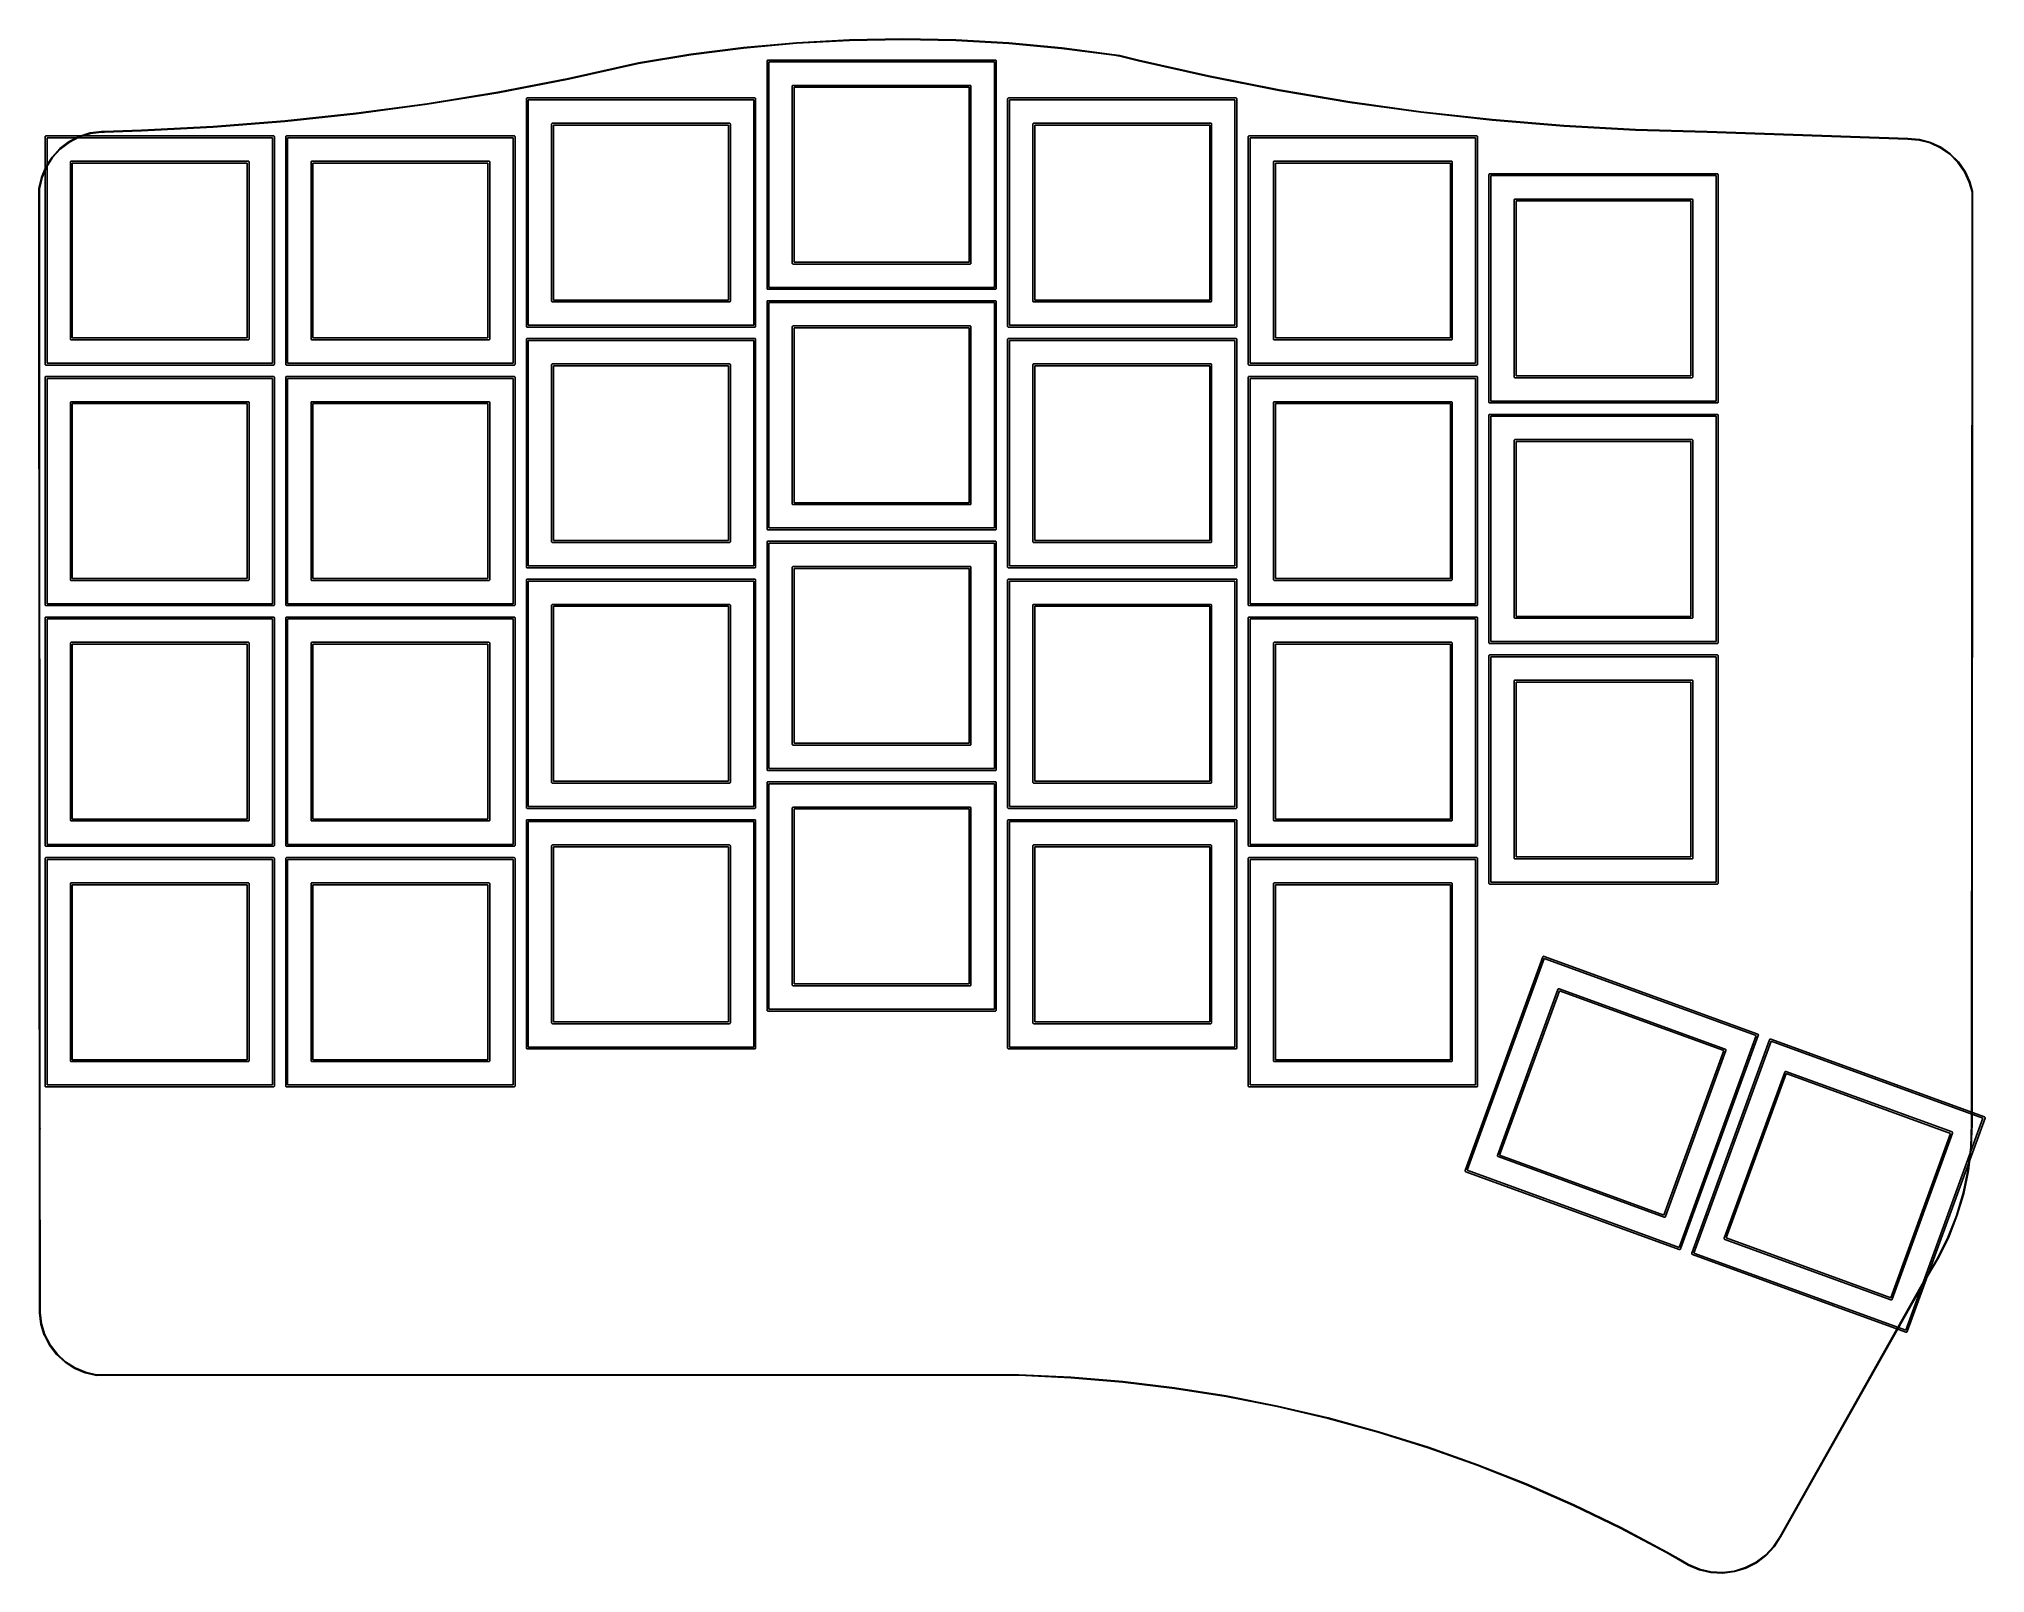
# Model space of a CAD drawing. Extents: x 38 to 193, y -155 to -33.
import ezdxf

# ---------------------------------------------------------------- set-up
doc = ezdxf.new("R2010")
doc.units = 0
doc.layers.add('BLACK', color=7, linetype='CONTINUOUS')

msp = doc.modelspace()

# ---------------------------------------------------------------- linework, layer by layer
at = {"layer": 'BLACK', "linetype": 'CONTINUOUS'}
for p, q in [((90.0505, -34.4101), (94.2216, -33.8768)), ((94.2216, -33.8768), (94.2223, -33.8767)), ((94.2223, -33.8767), (94.2224, -33.8767)), ((94.2224, -33.8767), (94.2226, -33.8767)), ((94.2226, -33.8767), (98.4104, -33.4966)), ((98.4145, -33.5464), (94.2275, -33.9264)), ((98.4104, -33.4966), (98.4111, -33.4965)), ((98.4111, -33.4965), (98.4112, -33.4965)), ((98.4112, -33.4965), (98.4113, -33.4965)), ((98.4113, -33.4965), (102.61, -33.2701)), ((102.613, -33.3201), (98.4145, -33.5464)), ((102.61, -33.2701), (102.611, -33.2701)), ((102.611, -33.2701), (106.816, -33.1977)), ((102.611, -33.2701), (102.611, -33.2701)), ((102.611, -33.2701), (102.611, -33.2701)), ((106.816, -33.2477), (102.613, -33.3201)), ((106.816, -33.1977), (106.816, -33.1977)), ((106.816, -33.1977), (106.817, -33.1977)), ((111.019, -33.3295), (106.816, -33.2477)), ((106.817, -33.1977), (106.817, -33.1977)), ((106.817, -33.1977), (111.021, -33.2795)), ((115.217, -33.5652), (111.019, -33.3295)), ((111.021, -33.2795), (111.022, -33.2795)), ((111.022, -33.2795), (111.022, -33.2795)), ((111.022, -33.2795), (111.022, -33.2795)), ((111.022, -33.2795), (115.22, -33.5153)), ((119.403, -33.9545), (115.217, -33.5652)), ((115.22, -33.5153), (115.221, -33.5153)), ((115.221, -33.5153), (115.221, -33.5153)), ((115.221, -33.5153), (115.221, -33.5153)), ((115.221, -33.5153), (119.408, -33.9048)), ((80.3538, -36.3283), (85.8995, -35.0963)), ((85.9097, -35.1452), (80.3643, -36.3772)), ((85.8995, -35.0963), (85.8998, -35.0962)), ((85.8998, -35.0962), (85.8999, -35.0962)), ((85.8999, -35.0962), (85.9005, -35.096)), ((85.8999, -35.0962), (85.8999, -35.0962)), ((85.8999, -35.0962), (85.8999, -35.0962)), ((85.9005, -35.096), (85.9007, -35.096)), ((85.9007, -35.096), (85.9008, -35.096)), ((85.9008, -35.096), (90.0496, -34.4102)), ((90.0573, -34.4596), (85.9097, -35.1452)), ((90.0496, -34.4102), (90.0503, -34.4101)), ((90.0503, -34.4101), (90.0504, -34.4101)), ((90.0504, -34.4101), (90.0505, -34.4101)), ((94.2275, -33.9264), (90.0573, -34.4596)), ((96.0746, -34.95), (96.0761, -34.9353)), ((96.075, -34.9537), (96.0746, -34.95)), ((96.075, -52.9463), (96.075, -34.9537)), ((96.0761, -34.9353), (96.0804, -34.9212)), ((96.0804, -34.9212), (96.0873, -34.9081)), ((96.0873, -34.9081), (96.0967, -34.8967)), ((96.0967, -34.8967), (96.1081, -34.8873)), ((96.1081, -34.8873), (96.1212, -34.8804)), ((96.1212, -34.8804), (96.1353, -34.8761)), ((96.1353, -34.8761), (96.1463, -34.875)), ((96.1463, -34.875), (96.15, -34.8746)), ((96.15, -34.8746), (96.1537, -34.875)), ((96.1537, -34.875), (114.146, -34.875)), ((96.225, -35.025), (96.225, -52.875)), ((114.075, -35.025), (96.225, -35.025)), ((114.075, -52.875), (114.075, -35.025)), ((114.146, -34.875), (114.15, -34.8746)), ((114.15, -34.8746), (114.154, -34.875)), ((114.154, -34.875), (114.165, -34.8761)), ((114.165, -34.8761), (114.179, -34.8804)), ((114.179, -34.8804), (114.192, -34.8873)), ((114.192, -34.8873), (114.203, -34.8967)), ((114.203, -34.8967), (114.213, -34.9081)), ((114.213, -34.9081), (114.22, -34.9212)), ((114.22, -34.9212), (114.224, -34.9353)), ((114.224, -34.9353), (114.225, -34.95)), ((114.225, -34.95), (114.225, -34.9537)), ((114.225, -34.9537), (114.225, -52.9463)), ((123.572, -34.497), (119.403, -33.9545)), ((119.408, -33.9048), (119.409, -33.9049)), ((119.409, -33.9049), (119.409, -33.9049)), ((119.409, -33.9049), (119.409, -33.9049)), ((119.409, -33.9049), (123.579, -34.4475)), ((124, -34.5615), (123.572, -34.497)), ((123.579, -34.4475), (123.579, -34.4475)), ((123.579, -34.4475), (123.58, -34.4476)), ((123.58, -34.4476), (124.009, -34.5122)), ((125.487, -34.9259), (124, -34.5615)), ((124.009, -34.5122), (124.009, -34.5123)), ((124.009, -34.5123), (124.009, -34.5123)), ((124.009, -34.5123), (124.009, -34.5123)), ((124.009, -34.5123), (124.009, -34.5124)), ((124.009, -34.5124), (124.009, -34.5124)), ((124.009, -34.5124), (124.009, -34.5124)), ((124.009, -34.5124), (124.01, -34.5125)), ((124.01, -34.5125), (124.01, -34.5125)), ((124.01, -34.5125), (124.01, -34.5125)), ((124.01, -34.5125), (124.011, -34.5127)), ((124.011, -34.5127), (125.499, -34.8773)), ((125.487, -34.926), (125.487, -34.9259)), ((125.488, -34.926), (125.487, -34.926)), ((125.487, -34.926), (125.487, -34.926)), ((131.031, -36.1805), (125.488, -34.926)), ((125.499, -34.8773), (131.041, -36.1317)), ((74.7762, -37.405), (80.3538, -36.3283)), ((80.3636, -36.3774), (74.7853, -37.4542)), ((80.3637, -36.3773), (80.3636, -36.3774)), ((80.3639, -36.3773), (80.3637, -36.3773)), ((80.3643, -36.3772), (80.3639, -36.3773)), ((98.0746, -36.95), (98.0761, -36.9353)), ((98.075, -36.9537), (98.0746, -36.95)), ((98.075, -50.9463), (98.075, -36.9537)), ((98.0761, -36.9353), (98.0804, -36.9212)), ((98.0804, -36.9212), (98.0873, -36.9081)), ((98.0873, -36.9081), (98.0967, -36.8967)), ((98.0967, -36.8967), (98.1081, -36.8873)), ((98.1081, -36.8873), (98.1212, -36.8804)), ((98.1212, -36.8804), (98.1353, -36.8761)), ((98.1353, -36.8761), (98.1463, -36.875)), ((98.1463, -36.875), (98.15, -36.8746)), ((98.15, -36.8746), (98.1537, -36.875)), ((98.1537, -36.875), (112.146, -36.875)), ((112.146, -36.875), (112.15, -36.8746)), ((112.15, -36.8746), (112.154, -36.875)), ((112.154, -36.875), (112.165, -36.8761)), ((112.165, -36.8761), (112.179, -36.8804)), ((112.179, -36.8804), (112.192, -36.8873)), ((112.192, -36.8873), (112.203, -36.8967)), ((112.203, -36.8967), (112.213, -36.9081)), ((112.213, -36.9081), (112.22, -36.9212)), ((112.22, -36.9212), (112.224, -36.9353)), ((112.224, -36.9353), (112.225, -36.95)), ((112.225, -36.95), (112.225, -36.9537)), ((112.225, -36.9537), (112.225, -50.9463)), ((131.031, -36.1806), (131.031, -36.1805)), ((131.031, -36.1805), (131.031, -36.1805)), ((131.031, -36.1807), (131.031, -36.1806)), ((136.607, -37.2799), (131.031, -36.1807)), ((131.041, -36.1317), (136.616, -37.2308)), ((63.5417, -39.0893), (69.1707, -38.3256)), ((69.1778, -38.3751), (63.5481, -39.1388)), ((69.1707, -38.3256), (74.7762, -37.405)), ((69.1779, -38.3751), (69.1778, -38.3751)), ((69.1781, -38.375), (69.1779, -38.3751)), ((69.1784, -38.375), (69.1781, -38.375)), ((74.7846, -37.4543), (69.1784, -38.375)), ((74.7848, -37.4543), (74.7846, -37.4543)), ((74.785, -37.4543), (74.7848, -37.4543)), ((74.7853, -37.4542), (74.785, -37.4543)), ((77.0246, -37.95), (77.0261, -37.9353)), ((77.025, -37.9537), (77.0246, -37.95)), ((77.025, -55.9463), (77.025, -37.9537)), ((77.0261, -37.9353), (77.0304, -37.9212)), ((77.0304, -37.9212), (77.0373, -37.9081)), ((77.0373, -37.9081), (77.0467, -37.8967)), ((77.0467, -37.8967), (77.0581, -37.8873)), ((77.0581, -37.8873), (77.0712, -37.8804)), ((77.0712, -37.8804), (77.0853, -37.8761)), ((77.0853, -37.8761), (77.0963, -37.875)), ((77.0963, -37.875), (77.1, -37.8746)), ((77.1, -37.8746), (77.1037, -37.875)), ((77.1037, -37.875), (95.0963, -37.875)), ((77.175, -38.025), (77.175, -55.875)), ((95.025, -38.025), (77.175, -38.025)), ((95.025, -55.875), (95.025, -38.025)), ((95.0963, -37.875), (95.1, -37.8746)), ((95.1, -37.8746), (95.1037, -37.875)), ((95.1037, -37.875), (95.1147, -37.8761)), ((95.1147, -37.8761), (95.1288, -37.8804)), ((95.1288, -37.8804), (95.1419, -37.8873)), ((95.1419, -37.8873), (95.1533, -37.8967)), ((95.1533, -37.8967), (95.1627, -37.9081)), ((95.1627, -37.9081), (95.1696, -37.9212)), ((95.1696, -37.9212), (95.1739, -37.9353)), ((95.1739, -37.9353), (95.1754, -37.95)), ((95.1754, -37.95), (95.175, -37.9537)), ((95.175, -37.9537), (95.175, -55.9463)), ((98.225, -37.025), (98.225, -50.875)), ((112.075, -37.025), (98.225, -37.025)), ((112.075, -50.875), (112.075, -37.025)), ((115.125, -37.95), (115.126, -37.9353)), ((115.125, -37.9537), (115.125, -37.95)), ((115.125, -55.9463), (115.125, -37.9537)), ((115.126, -37.9353), (115.13, -37.9212)), ((115.13, -37.9212), (115.137, -37.9081)), ((115.137, -37.9081), (115.147, -37.8967)), ((115.147, -37.8967), (115.158, -37.8873)), ((115.158, -37.8873), (115.171, -37.8804)), ((115.171, -37.8804), (115.185, -37.8761)), ((115.185, -37.8761), (115.196, -37.875)), ((115.196, -37.875), (115.2, -37.8746)), ((115.2, -37.8746), (115.204, -37.875)), ((115.204, -37.875), (133.196, -37.875)), ((115.275, -38.025), (115.275, -55.875)), ((133.125, -38.025), (115.275, -38.025)), ((133.125, -55.875), (133.125, -38.025)), ((133.196, -37.875), (133.2, -37.8746)), ((133.2, -37.8746), (133.204, -37.875)), ((133.204, -37.875), (133.215, -37.8761)), ((133.215, -37.8761), (133.229, -37.8804)), ((133.229, -37.8804), (133.242, -37.8873)), ((133.242, -37.8873), (133.253, -37.8967)), ((133.253, -37.8967), (133.263, -37.9081)), ((133.263, -37.9081), (133.27, -37.9212)), ((133.27, -37.9212), (133.274, -37.9353)), ((133.274, -37.9353), (133.275, -37.95)), ((133.275, -37.95), (133.275, -37.9537)), ((133.275, -37.9537), (133.275, -55.9463)), ((136.608, -37.28), (136.607, -37.2799)), ((136.607, -37.2799), (136.607, -37.2799)), ((136.607, -37.2799), (136.607, -37.2799)), ((142.212, -38.2231), (136.608, -37.28)), ((136.616, -37.2308), (142.22, -38.1737)), ((142.212, -38.2232), (142.212, -38.2231)), ((142.212, -38.2231), (142.212, -38.2231)), ((142.213, -38.2232), (142.212, -38.2232)), ((147.841, -39.0095), (142.213, -38.2232)), ((142.22, -38.1737), (147.848, -38.9599)), ((52.2307, -40.1437), (57.8936, -39.6955)), ((57.8978, -39.7453), (52.2343, -40.1936)), ((57.8936, -39.6955), (63.5417, -39.0893)), ((57.898, -39.7453), (57.8978, -39.7453)), ((57.8982, -39.7452), (57.898, -39.7453)), ((57.8985, -39.7452), (57.8982, -39.7452)), ((63.5474, -39.1389), (57.8985, -39.7452)), ((63.5475, -39.1389), (63.5474, -39.1389)), ((63.5477, -39.1389), (63.5475, -39.1389)), ((63.5481, -39.1388), (63.5477, -39.1389)), ((79.0246, -39.95), (79.0261, -39.9353)), ((79.025, -39.9537), (79.0246, -39.95)), ((79.025, -53.9463), (79.025, -39.9537)), ((79.0261, -39.9353), (79.0304, -39.9212)), ((79.0304, -39.9212), (79.0373, -39.9081)), ((79.0373, -39.9081), (79.0467, -39.8967)), ((79.0467, -39.8967), (79.0581, -39.8873)), ((79.0581, -39.8873), (79.0712, -39.8804)), ((79.0712, -39.8804), (79.0853, -39.8761)), ((79.0853, -39.8761), (79.0963, -39.875)), ((79.0963, -39.875), (79.1, -39.8746)), ((79.1, -39.8746), (79.1037, -39.875)), ((79.1037, -39.875), (93.0963, -39.875)), ((79.175, -40.025), (79.175, -53.875)), ((93.025, -40.025), (79.175, -40.025)), ((93.025, -53.875), (93.025, -40.025)), ((93.0963, -39.875), (93.1, -39.8746)), ((93.1, -39.8746), (93.1037, -39.875)), ((93.1037, -39.875), (93.1147, -39.8761)), ((93.1147, -39.8761), (93.1288, -39.8804)), ((93.1288, -39.8804), (93.1419, -39.8873)), ((93.1419, -39.8873), (93.1533, -39.8967)), ((93.1533, -39.8967), (93.1627, -39.9081)), ((93.1627, -39.9081), (93.1696, -39.9212)), ((93.1696, -39.9212), (93.1739, -39.9353)), ((93.1739, -39.9353), (93.1754, -39.95)), ((93.1754, -39.95), (93.175, -39.9537)), ((93.175, -39.9537), (93.175, -53.9463)), ((117.125, -39.95), (117.126, -39.9353)), ((117.125, -39.9537), (117.125, -39.95)), ((117.125, -53.9463), (117.125, -39.9537)), ((117.126, -39.9353), (117.13, -39.9212)), ((117.13, -39.9212), (117.137, -39.9081)), ((117.137, -39.9081), (117.147, -39.8967)), ((117.147, -39.8967), (117.158, -39.8873)), ((117.158, -39.8873), (117.171, -39.8804)), ((117.171, -39.8804), (117.185, -39.8761)), ((117.185, -39.8761), (117.196, -39.875)), ((117.196, -39.875), (117.2, -39.8746)), ((117.2, -39.8746), (117.204, -39.875)), ((117.204, -39.875), (131.196, -39.875)), ((117.275, -40.025), (117.275, -53.875)), ((131.125, -40.025), (117.275, -40.025)), ((131.125, -53.875), (131.125, -40.025)), ((131.196, -39.875), (131.2, -39.8746)), ((131.2, -39.8746), (131.204, -39.875)), ((131.204, -39.875), (131.215, -39.8761)), ((131.215, -39.8761), (131.229, -39.8804)), ((131.229, -39.8804), (131.242, -39.8873)), ((131.242, -39.8873), (131.253, -39.8967)), ((131.253, -39.8967), (131.263, -39.9081)), ((131.263, -39.9081), (131.27, -39.9212)), ((131.27, -39.9212), (131.274, -39.9353)), ((131.274, -39.9353), (131.275, -39.95)), ((131.275, -39.95), (131.275, -39.9537)), ((131.275, -39.9537), (131.275, -53.9463)), ((147.842, -39.0095), (147.841, -39.0095)), ((147.841, -39.0095), (147.841, -39.0095)), ((153.49, -39.6383), (147.842, -39.0095)), ((147.842, -39.0095), (147.842, -39.0095)), ((147.848, -38.9599), (153.495, -39.5886)), ((153.491, -39.6384), (153.49, -39.6383)), ((153.49, -39.6383), (153.49, -39.6383)), ((159.154, -40.1092), (153.491, -39.6384)), ((153.491, -39.6384), (153.491, -39.6384)), ((153.495, -39.5886), (159.158, -40.0594)), ((159.158, -40.0594), (164.832, -40.3719)), ((38.9246, -40.95), (38.9261, -40.9353)), ((38.925, -40.9537), (38.9246, -40.95)), ((38.925, -58.9463), (38.925, -40.9537)), ((38.9261, -40.9353), (38.9304, -40.9212)), ((38.9304, -40.9212), (38.9373, -40.9081)), ((38.9373, -40.9081), (38.9467, -40.8967)), ((38.9467, -40.8967), (38.9581, -40.8873)), ((38.9581, -40.8873), (38.9712, -40.8804)), ((38.9712, -40.8804), (38.9853, -40.8761)), ((38.9853, -40.8761), (38.9963, -40.875)), ((38.9963, -40.875), (39, -40.8746)), ((39, -40.8746), (39.0037, -40.875)), ((39.0037, -40.875), (56.9963, -40.875)), ((39.075, -41.025), (39.075, -58.875)), ((56.925, -41.025), (39.075, -41.025)), ((40.094, -41.8828), (40.8147, -41.3331)), ((40.8433, -41.3742), (40.1261, -41.9212)), ((40.8147, -41.3331), (40.8184, -41.3307)), ((40.8184, -41.3307), (41.6236, -40.9145)), ((41.6446, -40.96), (40.8433, -41.3742)), ((41.6236, -40.9145), (41.6277, -40.9129)), ((41.6277, -40.9129), (42.4929, -40.6428)), ((42.5057, -40.6912), (41.6446, -40.96)), ((42.4929, -40.6428), (42.4972, -40.6419)), ((42.4972, -40.6419), (43.3962, -40.5262)), ((43.4012, -40.576), (42.5057, -40.6912)), ((43.3962, -40.5262), (43.3975, -40.5262)), ((43.3975, -40.5262), (43.3989, -40.526)), ((43.3989, -40.526), (43.6104, -40.5217)), ((43.6116, -40.5717), (43.4012, -40.576)), ((43.6104, -40.5217), (46.5575, -40.4337)), ((43.6118, -40.5717), (43.6116, -40.5717)), ((43.6116, -40.5717), (43.6116, -40.5717)), ((46.5592, -40.4837), (43.6118, -40.5717)), ((46.5575, -40.4337), (52.2307, -40.1437)), ((46.5593, -40.4837), (46.5592, -40.4837)), ((46.5594, -40.4837), (46.5593, -40.4837)), ((46.5597, -40.4836), (46.5594, -40.4837)), ((52.2336, -40.1936), (46.5597, -40.4836)), ((52.2337, -40.1936), (52.2336, -40.1936)), ((52.2339, -40.1936), (52.2337, -40.1936)), ((52.2343, -40.1936), (52.2339, -40.1936)), ((56.925, -58.875), (56.925, -41.025)), ((56.9963, -40.875), (57, -40.8746)), ((57, -40.8746), (57.0037, -40.875)), ((57.0037, -40.875), (57.0147, -40.8761)), ((57.0147, -40.8761), (57.0288, -40.8804)), ((57.0288, -40.8804), (57.0419, -40.8873)), ((57.0419, -40.8873), (57.0533, -40.8967)), ((57.0533, -40.8967), (57.0627, -40.9081)), ((57.0627, -40.9081), (57.0696, -40.9212)), ((57.0696, -40.9212), (57.0739, -40.9353)), ((57.0739, -40.9353), (57.0754, -40.95)), ((57.0754, -40.95), (57.075, -40.9537)), ((57.075, -40.9537), (57.075, -58.9463)), ((57.9746, -40.95), (57.9761, -40.9353)), ((57.975, -40.9537), (57.9746, -40.95)), ((57.975, -58.9463), (57.975, -40.9537)), ((57.9761, -40.9353), (57.9804, -40.9212)), ((57.9804, -40.9212), (57.9873, -40.9081)), ((57.9873, -40.9081), (57.9967, -40.8967)), ((57.9967, -40.8967), (58.0081, -40.8873)), ((58.0081, -40.8873), (58.0212, -40.8804)), ((58.0212, -40.8804), (58.0353, -40.8761)), ((58.0353, -40.8761), (58.0463, -40.875)), ((58.0463, -40.875), (58.05, -40.8746)), ((58.05, -40.8746), (58.0537, -40.875)), ((58.0537, -40.875), (76.0463, -40.875)), ((58.125, -41.025), (58.125, -58.875)), ((75.975, -41.025), (58.125, -41.025)), ((75.975, -58.875), (75.975, -41.025)), ((76.0463, -40.875), (76.05, -40.8746)), ((76.05, -40.8746), (76.0537, -40.875)), ((76.0537, -40.875), (76.0647, -40.8761)), ((76.0647, -40.8761), (76.0788, -40.8804)), ((76.0788, -40.8804), (76.0919, -40.8873)), ((76.0919, -40.8873), (76.1033, -40.8967)), ((76.1033, -40.8967), (76.1127, -40.9081)), ((76.1127, -40.9081), (76.1196, -40.9212)), ((76.1196, -40.9212), (76.1239, -40.9353)), ((76.1239, -40.9353), (76.1254, -40.95)), ((76.1254, -40.95), (76.125, -40.9537)), ((76.125, -40.9537), (76.125, -58.9463)), ((134.175, -40.95), (134.176, -40.9353)), ((134.175, -40.9537), (134.175, -40.95)), ((134.175, -58.9463), (134.175, -40.9537)), ((134.176, -40.9353), (134.18, -40.9212)), ((134.18, -40.9212), (134.187, -40.9081)), ((134.187, -40.9081), (134.197, -40.8967)), ((134.197, -40.8967), (134.208, -40.8873)), ((134.208, -40.8873), (134.221, -40.8804)), ((134.221, -40.8804), (134.235, -40.8761)), ((134.235, -40.8761), (134.246, -40.875)), ((134.246, -40.875), (134.25, -40.8746)), ((134.25, -40.8746), (134.254, -40.875)), ((134.254, -40.875), (152.246, -40.875)), ((134.325, -41.025), (134.325, -58.875)), ((152.175, -41.025), (134.325, -41.025)), ((152.175, -58.875), (152.175, -41.025)), ((152.246, -40.875), (152.25, -40.8746)), ((152.25, -40.8746), (152.254, -40.875)), ((152.254, -40.875), (152.265, -40.8761)), ((152.265, -40.8761), (152.279, -40.8804)), ((152.279, -40.8804), (152.292, -40.8873)), ((152.292, -40.8873), (152.303, -40.8967)), ((152.303, -40.8967), (152.313, -40.9081)), ((152.313, -40.9081), (152.32, -40.9212)), ((152.32, -40.9212), (152.324, -40.9353)), ((152.324, -40.9353), (152.325, -40.95)), ((152.325, -40.95), (152.325, -40.9537)), ((152.325, -40.9537), (152.325, -58.9463)), ((159.155, -40.1092), (159.154, -40.1092)), ((159.155, -40.1093), (159.155, -40.1092)), ((164.83, -40.4218), (159.155, -40.1093)), ((159.155, -40.1093), (159.155, -40.1093)), ((170.511, -40.5758), (164.83, -40.4218)), ((164.83, -40.4218), (164.83, -40.4218)), ((164.83, -40.4218), (164.83, -40.4218)), ((164.83, -40.4218), (164.83, -40.4218)), ((164.832, -40.3719), (170.512, -40.5258)), ((186.398, -41.125), (170.511, -40.5758)), ((170.511, -40.5758), (170.511, -40.5758)), ((170.512, -40.5258), (170.512, -40.5258)), ((170.512, -40.5258), (186.402, -41.0751)), ((187.299, -41.2037), (186.398, -41.125)), ((186.402, -41.0751), (186.403, -41.0751)), ((186.403, -41.0751), (187.305, -41.1541)), ((188.17, -41.4372), (187.299, -41.2037)), ((187.305, -41.1541), (187.309, -41.1549)), ((187.309, -41.1549), (188.185, -41.3894)), ((188.987, -41.8184), (188.17, -41.4372)), ((188.185, -41.3894), (188.185, -41.3894)), ((188.185, -41.3894), (188.189, -41.3909)), ((188.189, -41.3909), (189.011, -41.774)), ((38.9846, -43.3187), (39.4738, -42.5556)), ((39.5147, -42.5845), (39.0278, -43.3438)), ((39.4738, -42.5556), (39.4765, -42.5522)), ((39.4765, -42.5522), (40.0908, -41.8857)), ((40.1261, -41.9212), (39.5147, -42.5845)), ((40.0908, -41.8857), (40.094, -41.8828)), ((40.094, -41.8828), (40.094, -41.8828)), ((40.9246, -42.95), (40.9261, -42.9353)), ((40.925, -42.9537), (40.9246, -42.95)), ((40.925, -56.9463), (40.925, -42.9537)), ((40.9261, -42.9353), (40.9304, -42.9212)), ((40.9304, -42.9212), (40.9373, -42.9081)), ((40.9373, -42.9081), (40.9467, -42.8967)), ((40.9467, -42.8967), (40.9581, -42.8873)), ((40.9581, -42.8873), (40.9712, -42.8804)), ((40.9712, -42.8804), (40.9853, -42.8761)), ((40.9853, -42.8761), (40.9963, -42.875)), ((40.9963, -42.875), (41, -42.8746)), ((41, -42.8746), (41.0037, -42.875)), ((41.0037, -42.875), (54.9963, -42.875)), ((41.075, -43.025), (41.075, -56.875)), ((54.925, -43.025), (41.075, -43.025)), ((54.925, -56.875), (54.925, -43.025)), ((54.9963, -42.875), (55, -42.8746)), ((55, -42.8746), (55.0037, -42.875)), ((55.0037, -42.875), (55.0147, -42.8761)), ((55.0147, -42.8761), (55.0288, -42.8804)), ((55.0288, -42.8804), (55.0419, -42.8873)), ((55.0419, -42.8873), (55.0533, -42.8967)), ((55.0533, -42.8967), (55.0627, -42.9081)), ((55.0627, -42.9081), (55.0696, -42.9212)), ((55.0696, -42.9212), (55.0739, -42.9353)), ((55.0739, -42.9353), (55.0754, -42.95)), ((55.0754, -42.95), (55.075, -42.9537)), ((55.075, -42.9537), (55.075, -56.9463)), ((59.9746, -42.95), (59.9761, -42.9353)), ((59.975, -42.9537), (59.9746, -42.95)), ((59.975, -56.9463), (59.975, -42.9537)), ((59.9761, -42.9353), (59.9804, -42.9212)), ((59.9804, -42.9212), (59.9873, -42.9081)), ((59.9873, -42.9081), (59.9967, -42.8967)), ((59.9967, -42.8967), (60.0081, -42.8873)), ((60.0081, -42.8873), (60.0212, -42.8804)), ((60.0212, -42.8804), (60.0353, -42.8761)), ((60.0353, -42.8761), (60.0463, -42.875)), ((60.0463, -42.875), (60.05, -42.8746)), ((60.05, -42.8746), (60.0537, -42.875)), ((60.0537, -42.875), (74.0463, -42.875)), ((60.125, -43.025), (60.125, -56.875)), ((73.975, -43.025), (60.125, -43.025)), ((73.975, -56.875), (73.975, -43.025)), ((74.0463, -42.875), (74.05, -42.8746)), ((74.05, -42.8746), (74.0537, -42.875)), ((74.0537, -42.875), (74.0647, -42.8761)), ((74.0647, -42.8761), (74.0788, -42.8804)), ((74.0788, -42.8804), (74.0919, -42.8873)), ((74.0919, -42.8873), (74.1033, -42.8967)), ((74.1033, -42.8967), (74.1127, -42.9081)), ((74.1127, -42.9081), (74.1196, -42.9212)), ((74.1196, -42.9212), (74.1239, -42.9353)), ((74.1239, -42.9353), (74.1254, -42.95)), ((74.1254, -42.95), (74.125, -42.9537)), ((74.125, -42.9537), (74.125, -56.9463)), ((136.175, -42.95), (136.176, -42.9353)), ((136.175, -42.9537), (136.175, -42.95)), ((136.175, -56.9463), (136.175, -42.9537)), ((136.176, -42.9353), (136.18, -42.9212)), ((136.18, -42.9212), (136.187, -42.9081)), ((136.187, -42.9081), (136.197, -42.8967)), ((136.197, -42.8967), (136.208, -42.8873)), ((136.208, -42.8873), (136.221, -42.8804)), ((136.221, -42.8804), (136.235, -42.8761)), ((136.235, -42.8761), (136.246, -42.875)), ((136.246, -42.875), (136.25, -42.8746)), ((136.25, -42.8746), (136.254, -42.875)), ((136.254, -42.875), (150.246, -42.875)), ((136.325, -43.025), (136.325, -56.875)), ((150.175, -43.025), (136.325, -43.025)), ((150.175, -56.875), (150.175, -43.025)), ((150.246, -42.875), (150.25, -42.8746)), ((150.25, -42.8746), (150.254, -42.875)), ((150.254, -42.875), (150.265, -42.8761)), ((150.265, -42.8761), (150.279, -42.8804)), ((150.279, -42.8804), (150.292, -42.8873)), ((150.292, -42.8873), (150.303, -42.8967)), ((150.303, -42.8967), (150.313, -42.9081)), ((150.313, -42.9081), (150.32, -42.9212)), ((150.32, -42.9212), (150.324, -42.9353)), ((150.324, -42.9353), (150.325, -42.95)), ((150.325, -42.95), (150.325, -42.9537)), ((150.325, -42.9537), (150.325, -56.9463)), ((189.726, -42.3358), (188.987, -41.8184)), ((189.011, -41.774), (189.014, -41.7762)), ((189.014, -41.7762), (189.757, -42.2961)), ((190.364, -42.9736), (189.726, -42.3358)), ((189.757, -42.2961), (189.76, -42.2989)), ((189.76, -42.2989), (190.401, -42.9398)), ((190.882, -43.7125), (190.364, -42.9736)), ((190.401, -42.9398), (190.404, -42.9432)), ((190.404, -42.9432), (190.924, -43.6857)), ((38.4333, -45.0466), (38.6319, -44.1631)), ((38.6802, -44.1762), (38.4825, -45.0557)), ((38.6319, -44.1631), (38.6332, -44.159)), ((38.6332, -44.159), (38.9825, -43.3226)), ((39.0278, -43.3438), (38.6802, -44.1762)), ((38.9825, -43.3226), (38.9835, -43.3207)), ((38.9835, -43.3207), (38.9846, -43.3187)), ((153.225, -43.95), (153.226, -43.9353)), ((153.225, -43.9537), (153.225, -43.95)), ((153.225, -61.9463), (153.225, -43.9537)), ((153.226, -43.9353), (153.23, -43.9212)), ((153.23, -43.9212), (153.237, -43.9081)), ((153.237, -43.9081), (153.247, -43.8967)), ((153.247, -43.8967), (153.258, -43.8873)), ((153.258, -43.8873), (153.271, -43.8804)), ((153.271, -43.8804), (153.285, -43.8761)), ((153.285, -43.8761), (153.296, -43.875)), ((153.296, -43.875), (153.3, -43.8746)), ((153.3, -43.8746), (153.304, -43.875)), ((153.304, -43.875), (171.296, -43.875)), ((153.375, -44.025), (153.375, -61.875)), ((171.225, -44.025), (153.375, -44.025)), ((171.225, -61.875), (171.225, -44.025)), ((171.296, -43.875), (171.3, -43.8746)), ((171.3, -43.8746), (171.304, -43.875)), ((171.304, -43.875), (171.315, -43.8761)), ((171.315, -43.8761), (171.329, -43.8804)), ((171.329, -43.8804), (171.342, -43.8873)), ((171.342, -43.8873), (171.353, -43.8967)), ((171.353, -43.8967), (171.363, -43.9081)), ((171.363, -43.9081), (171.37, -43.9212)), ((171.37, -43.9212), (171.374, -43.9353)), ((171.374, -43.9353), (171.375, -43.95)), ((171.375, -43.95), (171.375, -43.9537)), ((171.375, -43.9537), (171.375, -61.9463)), ((191.263, -44.5302), (190.882, -43.7125)), ((190.924, -43.6857), (190.924, -43.6857)), ((190.924, -43.6857), (190.926, -43.6894)), ((190.926, -43.6894), (191.309, -44.5109)), ((191.478, -45.3028), (191.263, -44.5302)), ((191.309, -44.5109), (191.31, -44.5129)), ((191.31, -44.5129), (191.31, -44.5148)), ((191.31, -44.5148), (191.527, -45.2925)), ((38.4325, -45.0517), (38.4329, -45.0481)), ((38.4687, -133.848), (38.4325, -45.0517)), ((38.4329, -45.0481), (38.4333, -45.0466)), ((38.4825, -45.0557), (38.5129, -119.479)), ((155.225, -45.95), (155.226, -45.9353)), ((155.225, -45.9537), (155.225, -45.95)), ((155.225, -59.9463), (155.225, -45.9537)), ((155.226, -45.9353), (155.23, -45.9212)), ((155.23, -45.9212), (155.237, -45.9081)), ((155.237, -45.9081), (155.247, -45.8967)), ((155.247, -45.8967), (155.258, -45.8873)), ((155.258, -45.8873), (155.271, -45.8804)), ((155.271, -45.8804), (155.285, -45.8761)), ((155.285, -45.8761), (155.296, -45.875)), ((155.296, -45.875), (155.3, -45.8746)), ((155.3, -45.8746), (155.304, -45.875)), ((155.304, -45.875), (169.296, -45.875)), ((155.375, -46.025), (155.375, -59.875)), ((169.225, -46.025), (155.375, -46.025)), ((169.225, -59.875), (169.225, -46.025)), ((169.296, -45.875), (169.3, -45.8746)), ((169.3, -45.8746), (169.304, -45.875)), ((169.304, -45.875), (169.315, -45.8761)), ((169.315, -45.8761), (169.329, -45.8804)), ((169.329, -45.8804), (169.342, -45.8873)), ((169.342, -45.8873), (169.353, -45.8967)), ((169.353, -45.8967), (169.363, -45.9081)), ((169.363, -45.9081), (169.37, -45.9212)), ((169.37, -45.9212), (169.374, -45.9353)), ((169.374, -45.9353), (169.375, -45.95)), ((169.375, -45.95), (169.375, -45.9537)), ((169.375, -45.9537), (169.375, -59.9463)), ((191.434, -119.091), (191.478, -45.3028)), ((191.528, -45.2982), (191.484, -119.093)), ((191.527, -45.2925), (191.527, -45.2946)), ((191.527, -45.2946), (191.528, -45.297)), ((191.528, -45.297), (191.528, -45.297)), ((191.528, -45.297), (191.528, -45.297)), ((191.528, -45.297), (191.528, -45.2982)), ((98.0746, -50.95), (98.075, -50.9463)), ((98.0761, -50.9647), (98.0746, -50.95)), ((98.0804, -50.9788), (98.0761, -50.9647)), ((98.0873, -50.9919), (98.0804, -50.9788)), ((98.0967, -51.0033), (98.0873, -50.9919)), ((98.1081, -51.0127), (98.0967, -51.0033)), ((98.1212, -51.0196), (98.1081, -51.0127)), ((98.1353, -51.0239), (98.1212, -51.0196)), ((98.15, -51.0254), (98.1353, -51.0239)), ((98.1537, -51.025), (98.15, -51.0254)), ((112.146, -51.025), (98.1537, -51.025)), ((98.225, -50.875), (112.075, -50.875)), ((112.15, -51.0254), (112.146, -51.025)), ((112.154, -51.025), (112.15, -51.0254)), ((112.165, -51.0239), (112.154, -51.025)), ((112.179, -51.0196), (112.165, -51.0239)), ((112.192, -51.0127), (112.179, -51.0196)), ((112.203, -51.0033), (112.192, -51.0127)), ((112.213, -50.9919), (112.203, -51.0033)), ((112.22, -50.9788), (112.213, -50.9919)), ((112.224, -50.9647), (112.22, -50.9788)), ((112.225, -50.95), (112.224, -50.9647)), ((112.225, -50.9463), (112.225, -50.95)), ((79.175, -53.875), (93.025, -53.875)), ((96.0746, -52.95), (96.075, -52.9463)), ((96.0761, -52.9647), (96.0746, -52.95)), ((96.0804, -52.9788), (96.0761, -52.9647)), ((96.0873, -52.9919), (96.0804, -52.9788)), ((96.0967, -53.0033), (96.0873, -52.9919)), ((96.1081, -53.0127), (96.0967, -53.0033)), ((96.1212, -53.0196), (96.1081, -53.0127)), ((96.1353, -53.0239), (96.1212, -53.0196)), ((96.1212, -53.9304), (96.1353, -53.9261)), ((96.15, -53.0254), (96.1353, -53.0239)), ((96.1353, -53.9261), (96.1463, -53.925)), ((96.1463, -53.925), (96.15, -53.9246)), ((96.1537, -53.025), (96.15, -53.0254)), ((96.15, -53.9246), (96.1537, -53.925)), ((114.146, -53.025), (96.1537, -53.025)), ((96.1537, -53.925), (114.146, -53.925)), ((96.225, -52.875), (114.075, -52.875)), ((114.15, -53.0254), (114.146, -53.025)), ((114.146, -53.925), (114.15, -53.9246)), ((114.154, -53.025), (114.15, -53.0254)), ((114.15, -53.9246), (114.154, -53.925)), ((114.165, -53.0239), (114.154, -53.025)), ((114.154, -53.925), (114.165, -53.9261)), ((114.179, -53.0196), (114.165, -53.0239)), ((114.165, -53.9261), (114.179, -53.9304)), ((114.192, -53.0127), (114.179, -53.0196)), ((114.203, -53.0033), (114.192, -53.0127)), ((114.213, -52.9919), (114.203, -53.0033)), ((114.22, -52.9788), (114.213, -52.9919)), ((114.224, -52.9647), (114.22, -52.9788)), ((114.225, -52.95), (114.224, -52.9647)), ((114.225, -52.9463), (114.225, -52.95)), ((117.275, -53.875), (131.125, -53.875)), ((79.0246, -53.95), (79.025, -53.9463)), ((79.0261, -53.9647), (79.0246, -53.95)), ((79.0304, -53.9788), (79.0261, -53.9647)), ((79.0373, -53.9919), (79.0304, -53.9788)), ((79.041, -53.9963), (79.0373, -53.9919)), ((79.0467, -54.0033), (79.041, -53.9963)), ((79.0581, -54.0127), (79.0467, -54.0033)), ((79.0712, -54.0196), (79.0581, -54.0127)), ((79.0853, -54.0239), (79.0712, -54.0196)), ((79.1, -54.0254), (79.0853, -54.0239)), ((79.1037, -54.025), (79.1, -54.0254)), ((93.0963, -54.025), (79.1037, -54.025)), ((93.1, -54.0254), (93.0963, -54.025)), ((93.1037, -54.025), (93.1, -54.0254)), ((93.1147, -54.0239), (93.1037, -54.025)), ((93.1288, -54.0196), (93.1147, -54.0239)), ((93.1419, -54.0127), (93.1288, -54.0196)), ((93.1533, -54.0033), (93.1419, -54.0127)), ((93.1627, -53.9919), (93.1533, -54.0033)), ((93.1696, -53.9788), (93.1627, -53.9919)), ((93.1739, -53.9647), (93.1696, -53.9788)), ((93.1754, -53.95), (93.1739, -53.9647)), ((93.175, -53.9463), (93.1754, -53.95)), ((96.0746, -54), (96.0761, -53.9853)), ((96.075, -54.0037), (96.0746, -54)), ((96.075, -71.9963), (96.075, -54.0037)), ((96.0761, -53.9853), (96.0804, -53.9712)), ((96.0804, -53.9712), (96.0873, -53.9581)), ((96.0873, -53.9581), (96.0967, -53.9467)), ((96.0967, -53.9467), (96.1081, -53.9373)), ((96.1081, -53.9373), (96.1212, -53.9304)), ((96.225, -54.075), (96.225, -71.925)), ((114.075, -54.075), (96.225, -54.075)), ((114.075, -71.925), (114.075, -54.075)), ((114.179, -53.9304), (114.192, -53.9373)), ((114.192, -53.9373), (114.203, -53.9467)), ((114.203, -53.9467), (114.213, -53.9581)), ((114.213, -53.9581), (114.22, -53.9712)), ((114.22, -53.9712), (114.224, -53.9853)), ((114.224, -53.9853), (114.225, -54)), ((114.225, -54), (114.225, -54.0037)), ((114.225, -54.0037), (114.225, -71.9963)), ((117.125, -53.95), (117.125, -53.9463)), ((117.126, -53.9647), (117.125, -53.95)), ((117.13, -53.9788), (117.126, -53.9647)), ((117.137, -53.9919), (117.13, -53.9788)), ((117.141, -53.9963), (117.137, -53.9919)), ((117.147, -54.0033), (117.141, -53.9963)), ((117.158, -54.0127), (117.147, -54.0033)), ((117.171, -54.0196), (117.158, -54.0127)), ((117.185, -54.0239), (117.171, -54.0196)), ((117.2, -54.0254), (117.185, -54.0239)), ((117.204, -54.025), (117.2, -54.0254)), ((131.196, -54.025), (117.204, -54.025)), ((131.2, -54.0254), (131.196, -54.025)), ((131.204, -54.025), (131.2, -54.0254)), ((131.215, -54.0239), (131.204, -54.025)), ((131.229, -54.0196), (131.215, -54.0239)), ((131.242, -54.0127), (131.229, -54.0196)), ((131.253, -54.0033), (131.242, -54.0127)), ((131.263, -53.9919), (131.253, -54.0033)), ((131.27, -53.9788), (131.263, -53.9919)), ((131.274, -53.9647), (131.27, -53.9788)), ((131.275, -53.95), (131.274, -53.9647)), ((131.275, -53.9463), (131.275, -53.95)), ((40.9246, -56.95), (40.925, -56.9463)), ((40.9261, -56.9647), (40.9246, -56.95)), ((40.9304, -56.9788), (40.9261, -56.9647)), ((40.9373, -56.9919), (40.9304, -56.9788)), ((40.941, -56.9963), (40.9373, -56.9919)), ((40.9467, -57.0033), (40.941, -56.9963)), ((40.9581, -57.0127), (40.9467, -57.0033)), ((41.075, -56.875), (54.925, -56.875)), ((55.0533, -57.0033), (55.0419, -57.0127)), ((55.0627, -56.9919), (55.0533, -57.0033)), ((55.0696, -56.9788), (55.0627, -56.9919)), ((55.0739, -56.9647), (55.0696, -56.9788)), ((55.0754, -56.95), (55.0739, -56.9647)), ((55.075, -56.9463), (55.0754, -56.95)), ((59.9746, -56.95), (59.975, -56.9463)), ((59.9761, -56.9647), (59.9746, -56.95)), ((59.9804, -56.9788), (59.9761, -56.9647)), ((59.9873, -56.9919), (59.9804, -56.9788)), ((59.991, -56.9963), (59.9873, -56.9919)), ((59.9967, -57.0033), (59.991, -56.9963)), ((60.0081, -57.0127), (59.9967, -57.0033)), ((60.125, -56.875), (73.975, -56.875)), ((74.1033, -57.0033), (74.0919, -57.0127)), ((74.1127, -56.9919), (74.1033, -57.0033)), ((74.1196, -56.9788), (74.1127, -56.9919)), ((74.1239, -56.9647), (74.1196, -56.9788)), ((74.1254, -56.95), (74.1239, -56.9647)), ((74.125, -56.9463), (74.1254, -56.95)), ((77.0246, -55.95), (77.025, -55.9463)), ((77.0261, -55.9647), (77.0246, -55.95)), ((77.0246, -57), (77.0261, -56.9853)), ((77.025, -57.0037), (77.0246, -57)), ((77.025, -74.9963), (77.025, -57.0037)), ((77.0304, -55.9788), (77.0261, -55.9647)), ((77.0261, -56.9853), (77.0304, -56.9712)), ((77.0373, -55.9919), (77.0304, -55.9788)), ((77.0304, -56.9712), (77.0373, -56.9581)), ((77.041, -55.9963), (77.0373, -55.9919)), ((77.0373, -56.9581), (77.0467, -56.9467)), ((77.0467, -56.0033), (77.041, -55.9963)), ((77.0581, -56.0127), (77.0467, -56.0033)), ((77.0467, -56.9467), (77.0581, -56.9373)), ((77.0712, -56.0196), (77.0581, -56.0127)), ((77.0581, -56.9373), (77.0712, -56.9304)), ((77.0853, -56.0239), (77.0712, -56.0196)), ((77.0712, -56.9304), (77.0853, -56.9261)), ((77.1, -56.0254), (77.0853, -56.0239)), ((77.0853, -56.9261), (77.0963, -56.925)), ((77.0963, -56.925), (77.1, -56.9246)), ((77.1037, -56.025), (77.1, -56.0254)), ((77.1, -56.9246), (77.1037, -56.925)), ((95.0963, -56.025), (77.1037, -56.025)), ((77.1037, -56.925), (95.0963, -56.925)), ((77.175, -55.875), (95.025, -55.875)), ((95.1, -56.0254), (95.0963, -56.025)), ((95.0963, -56.925), (95.1, -56.9246)), ((95.1037, -56.025), (95.1, -56.0254)), ((95.1, -56.9246), (95.1037, -56.925)), ((95.1147, -56.0239), (95.1037, -56.025)), ((95.1037, -56.925), (95.1147, -56.9261)), ((95.1288, -56.0196), (95.1147, -56.0239)), ((95.1147, -56.9261), (95.1288, -56.9304)), ((95.1419, -56.0127), (95.1288, -56.0196)), ((95.1288, -56.9304), (95.1419, -56.9373)), ((95.1533, -56.0033), (95.1419, -56.0127)), ((95.1419, -56.9373), (95.1533, -56.9467)), ((95.1627, -55.9919), (95.1533, -56.0033)), ((95.1533, -56.9467), (95.1627, -56.9581)), ((95.1696, -55.9788), (95.1627, -55.9919)), ((95.1627, -56.9581), (95.1696, -56.9712)), ((95.1739, -55.9647), (95.1696, -55.9788)), ((95.1696, -56.9712), (95.1739, -56.9853)), ((95.1754, -55.95), (95.1739, -55.9647)), ((95.1739, -56.9853), (95.1754, -57)), ((95.175, -55.9463), (95.1754, -55.95)), ((95.1754, -57), (95.175, -57.0037)), ((95.175, -57.0037), (95.175, -74.9963)), ((98.0746, -56), (98.0761, -55.9853)), ((98.075, -56.0037), (98.0746, -56)), ((98.075, -69.9963), (98.075, -56.0037)), ((98.0761, -55.9853), (98.0804, -55.9712)), ((98.0804, -55.9712), (98.0873, -55.9581)), ((98.0873, -55.9581), (98.0967, -55.9467)), ((98.0967, -55.9467), (98.1081, -55.9373)), ((98.1081, -55.9373), (98.1212, -55.9304)), ((98.1212, -55.9304), (98.1353, -55.9261)), ((98.1353, -55.9261), (98.1463, -55.925)), ((98.1463, -55.925), (98.15, -55.9246)), ((98.15, -55.9246), (98.1537, -55.925)), ((98.1537, -55.925), (112.146, -55.925)), ((98.225, -56.075), (98.225, -69.925)), ((112.075, -56.075), (98.225, -56.075)), ((112.075, -69.925), (112.075, -56.075)), ((112.146, -55.925), (112.15, -55.9246)), ((112.15, -55.9246), (112.154, -55.925)), ((112.154, -55.925), (112.165, -55.9261)), ((112.165, -55.9261), (112.179, -55.9304)), ((112.179, -55.9304), (112.192, -55.9373)), ((112.192, -55.9373), (112.203, -55.9467)), ((112.203, -55.9467), (112.213, -55.9581)), ((112.213, -55.9581), (112.22, -55.9712)), ((112.22, -55.9712), (112.224, -55.9853)), ((112.224, -55.9853), (112.225, -56)), ((112.225, -56), (112.225, -56.0037)), ((112.225, -56.0037), (112.225, -69.9963)), ((115.125, -55.95), (115.125, -55.9463)), ((115.126, -55.9647), (115.125, -55.95)), ((115.125, -57), (115.126, -56.9853)), ((115.125, -57.0037), (115.125, -57)), ((115.125, -74.9963), (115.125, -57.0037)), ((115.13, -55.9788), (115.126, -55.9647)), ((115.126, -56.9853), (115.13, -56.9712)), ((115.137, -55.9919), (115.13, -55.9788)), ((115.13, -56.9712), (115.137, -56.9581)), ((115.141, -55.9963), (115.137, -55.9919)), ((115.137, -56.9581), (115.147, -56.9467)), ((115.147, -56.0033), (115.141, -55.9963)), ((115.158, -56.0127), (115.147, -56.0033)), ((115.147, -56.9467), (115.158, -56.9373)), ((115.171, -56.0196), (115.158, -56.0127)), ((115.158, -56.9373), (115.171, -56.9304)), ((115.185, -56.0239), (115.171, -56.0196)), ((115.171, -56.9304), (115.185, -56.9261)), ((115.2, -56.0254), (115.185, -56.0239)), ((115.185, -56.9261), (115.196, -56.925)), ((115.196, -56.925), (115.2, -56.9246)), ((115.204, -56.025), (115.2, -56.0254)), ((115.2, -56.9246), (115.204, -56.925)), ((133.196, -56.025), (115.204, -56.025)), ((115.204, -56.925), (133.196, -56.925)), ((115.275, -55.875), (133.125, -55.875)), ((133.2, -56.0254), (133.196, -56.025)), ((133.196, -56.925), (133.2, -56.9246)), ((133.204, -56.025), (133.2, -56.0254)), ((133.2, -56.9246), (133.204, -56.925)), ((133.215, -56.0239), (133.204, -56.025)), ((133.204, -56.925), (133.215, -56.9261)), ((133.229, -56.0196), (133.215, -56.0239)), ((133.215, -56.9261), (133.229, -56.9304)), ((133.242, -56.0127), (133.229, -56.0196)), ((133.229, -56.9304), (133.242, -56.9373)), ((133.253, -56.0033), (133.242, -56.0127)), ((133.242, -56.9373), (133.253, -56.9467)), ((133.263, -55.9919), (133.253, -56.0033)), ((133.253, -56.9467), (133.263, -56.9581)), ((133.27, -55.9788), (133.263, -55.9919)), ((133.263, -56.9581), (133.27, -56.9712)), ((133.274, -55.9647), (133.27, -55.9788)), ((133.27, -56.9712), (133.274, -56.9853)), ((133.275, -55.95), (133.274, -55.9647)), ((133.274, -56.9853), (133.275, -57)), ((133.275, -55.9463), (133.275, -55.95)), ((133.275, -57), (133.275, -57.0037)), ((133.275, -57.0037), (133.275, -74.9963)), ((136.175, -56.95), (136.175, -56.9463)), ((136.176, -56.9647), (136.175, -56.95)), ((136.18, -56.9788), (136.176, -56.9647)), ((136.187, -56.9919), (136.18, -56.9788)), ((136.191, -56.9963), (136.187, -56.9919)), ((136.197, -57.0033), (136.191, -56.9963)), ((136.208, -57.0127), (136.197, -57.0033)), ((136.325, -56.875), (150.175, -56.875)), ((150.303, -57.0033), (150.292, -57.0127)), ((150.313, -56.9919), (150.303, -57.0033)), ((150.32, -56.9788), (150.313, -56.9919)), ((150.324, -56.9647), (150.32, -56.9788)), ((150.325, -56.95), (150.324, -56.9647)), ((150.325, -56.9463), (150.325, -56.95)), ((40.9712, -57.0196), (40.9581, -57.0127)), ((40.9853, -57.0239), (40.9712, -57.0196)), ((41, -57.0254), (40.9853, -57.0239)), ((41.0037, -57.025), (41, -57.0254)), ((54.9963, -57.025), (41.0037, -57.025)), ((55, -57.0254), (54.9963, -57.025)), ((55.0037, -57.025), (55, -57.0254)), ((55.0147, -57.0239), (55.0037, -57.025)), ((55.0288, -57.0196), (55.0147, -57.0239)), ((55.0419, -57.0127), (55.0288, -57.0196)), ((60.0212, -57.0196), (60.0081, -57.0127)), ((60.0353, -57.0239), (60.0212, -57.0196)), ((60.05, -57.0254), (60.0353, -57.0239)), ((60.0537, -57.025), (60.05, -57.0254)), ((74.0463, -57.025), (60.0537, -57.025)), ((74.05, -57.0254), (74.0463, -57.025)), ((74.0537, -57.025), (74.05, -57.0254)), ((74.0647, -57.0239), (74.0537, -57.025)), ((74.0788, -57.0196), (74.0647, -57.0239)), ((74.0919, -57.0127), (74.0788, -57.0196)), ((77.175, -57.075), (77.175, -74.925)), ((95.025, -57.075), (77.175, -57.075)), ((95.025, -74.925), (95.025, -57.075)), ((115.275, -57.075), (115.275, -74.925)), ((133.125, -57.075), (115.275, -57.075)), ((133.125, -74.925), (133.125, -57.075)), ((136.221, -57.0196), (136.208, -57.0127)), ((136.235, -57.0239), (136.221, -57.0196)), ((136.25, -57.0254), (136.235, -57.0239)), ((136.254, -57.025), (136.25, -57.0254)), ((150.246, -57.025), (136.254, -57.025)), ((150.25, -57.0254), (150.246, -57.025)), ((150.254, -57.025), (150.25, -57.0254)), ((150.265, -57.0239), (150.254, -57.025)), ((150.279, -57.0196), (150.265, -57.0239)), ((150.292, -57.0127), (150.279, -57.0196)), ((38.9246, -58.95), (38.925, -58.9463)), ((38.9261, -58.9647), (38.9246, -58.95)), ((38.9246, -60), (38.9261, -59.9853)), ((38.925, -60.0037), (38.9246, -60)), ((38.925, -77.9963), (38.925, -60.0037)), ((38.9304, -58.9788), (38.9261, -58.9647)), ((38.9261, -59.9853), (38.9304, -59.9712)), ((38.9373, -58.9919), (38.9304, -58.9788)), ((38.9304, -59.9712), (38.9373, -59.9581)), ((38.941, -58.9963), (38.9373, -58.9919)), ((38.9373, -59.9581), (38.9467, -59.9467)), ((38.9467, -59.0033), (38.941, -58.9963)), ((38.9581, -59.0127), (38.9467, -59.0033)), ((38.9467, -59.9467), (38.9581, -59.9373)), ((38.9712, -59.0196), (38.9581, -59.0127)), ((38.9581, -59.9373), (38.9712, -59.9304)), ((38.9853, -59.0239), (38.9712, -59.0196)), ((38.9712, -59.9304), (38.9853, -59.9261)), ((39, -59.0254), (38.9853, -59.0239)), ((38.9853, -59.9261), (38.9963, -59.925)), ((38.9963, -59.925), (39, -59.9246)), ((39.0037, -59.025), (39, -59.0254)), ((39, -59.9246), (39.0037, -59.925)), ((56.9963, -59.025), (39.0037, -59.025)), ((39.0037, -59.925), (56.9963, -59.925)), ((39.075, -58.875), (56.925, -58.875)), ((39.075, -60.075), (39.075, -77.925)), ((56.925, -60.075), (39.075, -60.075)), ((56.925, -77.925), (56.925, -60.075)), ((57, -59.0254), (56.9963, -59.025)), ((56.9963, -59.925), (57, -59.9246)), ((57.0037, -59.025), (57, -59.0254)), ((57, -59.9246), (57.0037, -59.925)), ((57.0147, -59.0239), (57.0037, -59.025)), ((57.0037, -59.925), (57.0147, -59.9261)), ((57.0288, -59.0196), (57.0147, -59.0239)), ((57.0147, -59.9261), (57.0288, -59.9304)), ((57.0419, -59.0127), (57.0288, -59.0196)), ((57.0288, -59.9304), (57.0419, -59.9373)), ((57.0533, -59.0033), (57.0419, -59.0127)), ((57.0419, -59.9373), (57.0533, -59.9467)), ((57.0627, -58.9919), (57.0533, -59.0033)), ((57.0533, -59.9467), (57.0627, -59.9581)), ((57.0696, -58.9788), (57.0627, -58.9919)), ((57.0627, -59.9581), (57.0696, -59.9712)), ((57.0739, -58.9647), (57.0696, -58.9788)), ((57.0696, -59.9712), (57.0739, -59.9853)), ((57.0754, -58.95), (57.0739, -58.9647)), ((57.0739, -59.9853), (57.0754, -60)), ((57.075, -58.9463), (57.0754, -58.95)), ((57.0754, -60), (57.075, -60.0037)), ((57.075, -60.0037), (57.075, -77.9963)), ((57.9746, -58.95), (57.975, -58.9463)), ((57.9761, -58.9647), (57.9746, -58.95)), ((57.9746, -60), (57.9761, -59.9853)), ((57.975, -60.0037), (57.9746, -60)), ((57.975, -77.9963), (57.975, -60.0037)), ((57.9804, -58.9788), (57.9761, -58.9647)), ((57.9761, -59.9853), (57.9804, -59.9712)), ((57.9873, -58.9919), (57.9804, -58.9788)), ((57.9804, -59.9712), (57.9873, -59.9581)), ((57.991, -58.9963), (57.9873, -58.9919)), ((57.9873, -59.9581), (57.9967, -59.9467)), ((57.9967, -59.0033), (57.991, -58.9963)), ((58.0081, -59.0127), (57.9967, -59.0033)), ((57.9967, -59.9467), (58.0081, -59.9373)), ((58.0212, -59.0196), (58.0081, -59.0127)), ((58.0081, -59.9373), (58.0212, -59.9304)), ((58.0353, -59.0239), (58.0212, -59.0196)), ((58.0212, -59.9304), (58.0353, -59.9261)), ((58.05, -59.0254), (58.0353, -59.0239)), ((58.0353, -59.9261), (58.0463, -59.925)), ((58.0463, -59.925), (58.05, -59.9246)), ((58.0537, -59.025), (58.05, -59.0254)), ((58.05, -59.9246), (58.0537, -59.925)), ((76.0463, -59.025), (58.0537, -59.025)), ((58.0537, -59.925), (76.0463, -59.925)), ((58.125, -58.875), (75.975, -58.875)), ((58.125, -60.075), (58.125, -77.925)), ((75.975, -60.075), (58.125, -60.075)), ((75.975, -77.925), (75.975, -60.075)), ((76.05, -59.0254), (76.0463, -59.025)), ((76.0463, -59.925), (76.05, -59.9246)), ((76.0537, -59.025), (76.05, -59.0254)), ((76.05, -59.9246), (76.0537, -59.925)), ((76.0647, -59.0239), (76.0537, -59.025)), ((76.0537, -59.925), (76.0647, -59.9261)), ((76.0788, -59.0196), (76.0647, -59.0239)), ((76.0647, -59.9261), (76.0788, -59.9304)), ((76.0919, -59.0127), (76.0788, -59.0196)), ((76.0788, -59.9304), (76.0919, -59.9373)), ((76.1033, -59.0033), (76.0919, -59.0127)), ((76.0919, -59.9373), (76.1033, -59.9467)), ((76.1127, -58.9919), (76.1033, -59.0033)), ((76.1033, -59.9467), (76.1127, -59.9581)), ((76.1196, -58.9788), (76.1127, -58.9919)), ((76.1127, -59.9581), (76.1196, -59.9712)), ((76.1239, -58.9647), (76.1196, -58.9788)), ((76.1196, -59.9712), (76.1239, -59.9853)), ((76.1254, -58.95), (76.1239, -58.9647)), ((76.1239, -59.9853), (76.1254, -60)), ((76.125, -58.9463), (76.1254, -58.95)), ((76.1254, -60), (76.125, -60.0037)), ((76.125, -60.0037), (76.125, -77.9963)), ((79.0246, -59), (79.0261, -58.9853)), ((79.025, -59.0037), (79.0246, -59)), ((79.025, -72.9963), (79.025, -59.0037)), ((79.0261, -58.9853), (79.0304, -58.9712)), ((79.0304, -58.9712), (79.0373, -58.9581)), ((79.0373, -58.9581), (79.0467, -58.9467)), ((79.0467, -58.9467), (79.0581, -58.9373)), ((79.0581, -58.9373), (79.0712, -58.9304)), ((79.0712, -58.9304), (79.0853, -58.9261)), ((79.0853, -58.9261), (79.0963, -58.925)), ((79.0963, -58.925), (79.1, -58.9246)), ((79.1, -58.9246), (79.1037, -58.925)), ((79.1037, -58.925), (93.0963, -58.925)), ((79.175, -59.075), (79.175, -72.925)), ((93.025, -59.075), (79.175, -59.075)), ((93.025, -72.925), (93.025, -59.075)), ((93.0963, -58.925), (93.1, -58.9246)), ((93.1, -58.9246), (93.1037, -58.925)), ((93.1037, -58.925), (93.1147, -58.9261)), ((93.1147, -58.9261), (93.1288, -58.9304)), ((93.1288, -58.9304), (93.1419, -58.9373)), ((93.1419, -58.9373), (93.1533, -58.9467)), ((93.1533, -58.9467), (93.1627, -58.9581)), ((93.1627, -58.9581), (93.1696, -58.9712)), ((93.1696, -58.9712), (93.1739, -58.9853)), ((93.1739, -58.9853), (93.1754, -59)), ((93.1754, -59), (93.175, -59.0037)), ((93.175, -59.0037), (93.175, -72.9963)), ((117.125, -59), (117.126, -58.9853)), ((117.125, -59.0037), (117.125, -59)), ((117.125, -72.9963), (117.125, -59.0037)), ((117.126, -58.9853), (117.13, -58.9712)), ((117.13, -58.9712), (117.137, -58.9581)), ((117.137, -58.9581), (117.147, -58.9467)), ((117.147, -58.9467), (117.158, -58.9373)), ((117.158, -58.9373), (117.171, -58.9304)), ((117.171, -58.9304), (117.185, -58.9261)), ((117.185, -58.9261), (117.196, -58.925)), ((117.196, -58.925), (117.2, -58.9246)), ((117.2, -58.9246), (117.204, -58.925)), ((117.204, -58.925), (131.196, -58.925)), ((117.275, -59.075), (117.275, -72.925)), ((131.125, -59.075), (117.275, -59.075)), ((131.125, -72.925), (131.125, -59.075)), ((131.196, -58.925), (131.2, -58.9246)), ((131.2, -58.9246), (131.204, -58.925)), ((131.204, -58.925), (131.215, -58.9261)), ((131.215, -58.9261), (131.229, -58.9304)), ((131.229, -58.9304), (131.242, -58.9373)), ((131.242, -58.9373), (131.253, -58.9467)), ((131.253, -58.9467), (131.263, -58.9581)), ((131.263, -58.9581), (131.27, -58.9712)), ((131.27, -58.9712), (131.274, -58.9853)), ((131.274, -58.9853), (131.275, -59)), ((131.275, -59), (131.275, -59.0037)), ((131.275, -59.0037), (131.275, -72.9963)), ((134.175, -58.95), (134.175, -58.9463)), ((134.176, -58.9647), (134.175, -58.95)), ((134.175, -60), (134.176, -59.9853)), ((134.175, -60.0037), (134.175, -60)), ((134.175, -77.9963), (134.175, -60.0037)), ((134.18, -58.9788), (134.176, -58.9647)), ((134.176, -59.9853), (134.18, -59.9712)), ((134.187, -58.9919), (134.18, -58.9788)), ((134.18, -59.9712), (134.187, -59.9581)), ((134.191, -58.9963), (134.187, -58.9919)), ((134.187, -59.9581), (134.197, -59.9467)), ((134.197, -59.0033), (134.191, -58.9963)), ((134.208, -59.0127), (134.197, -59.0033)), ((134.197, -59.9467), (134.208, -59.9373)), ((134.221, -59.0196), (134.208, -59.0127)), ((134.208, -59.9373), (134.221, -59.9304)), ((134.235, -59.0239), (134.221, -59.0196)), ((134.221, -59.9304), (134.235, -59.9261)), ((134.25, -59.0254), (134.235, -59.0239)), ((134.235, -59.9261), (134.246, -59.925)), ((134.246, -59.925), (134.25, -59.9246)), ((134.254, -59.025), (134.25, -59.0254)), ((134.25, -59.9246), (134.254, -59.925)), ((152.246, -59.025), (134.254, -59.025)), ((134.254, -59.925), (152.246, -59.925)), ((134.325, -58.875), (152.175, -58.875)), ((134.325, -60.075), (134.325, -77.925)), ((152.175, -60.075), (134.325, -60.075)), ((152.175, -77.925), (152.175, -60.075)), ((152.25, -59.0254), (152.246, -59.025)), ((152.246, -59.925), (152.25, -59.9246)), ((152.254, -59.025), (152.25, -59.0254)), ((152.25, -59.9246), (152.254, -59.925)), ((152.265, -59.0239), (152.254, -59.025)), ((152.254, -59.925), (152.265, -59.9261)), ((152.279, -59.0196), (152.265, -59.0239)), ((152.265, -59.9261), (152.279, -59.9304)), ((152.292, -59.0127), (152.279, -59.0196)), ((152.279, -59.9304), (152.292, -59.9373)), ((152.303, -59.0033), (152.292, -59.0127)), ((152.292, -59.9373), (152.303, -59.9467)), ((152.313, -58.9919), (152.303, -59.0033)), ((152.303, -59.9467), (152.313, -59.9581)), ((152.32, -58.9788), (152.313, -58.9919)), ((152.313, -59.9581), (152.32, -59.9712)), ((152.324, -58.9647), (152.32, -58.9788)), ((152.32, -59.9712), (152.324, -59.9853)), ((152.325, -58.95), (152.324, -58.9647)), ((152.324, -59.9853), (152.325, -60)), ((152.325, -58.9463), (152.325, -58.95)), ((152.325, -60), (152.325, -60.0037)), ((152.325, -60.0037), (152.325, -77.9963)), ((155.225, -59.95), (155.225, -59.9463)), ((155.226, -59.9647), (155.225, -59.95)), ((155.23, -59.9788), (155.226, -59.9647)), ((155.237, -59.9919), (155.23, -59.9788)), ((155.241, -59.9963), (155.237, -59.9919)), ((155.247, -60.0033), (155.241, -59.9963)), ((155.258, -60.0127), (155.247, -60.0033)), ((155.271, -60.0196), (155.258, -60.0127)), ((155.285, -60.0239), (155.271, -60.0196)), ((155.3, -60.0254), (155.285, -60.0239)), ((155.304, -60.025), (155.3, -60.0254)), ((169.296, -60.025), (155.304, -60.025)), ((155.375, -59.875), (169.225, -59.875)), ((169.3, -60.0254), (169.296, -60.025)), ((169.304, -60.025), (169.3, -60.0254)), ((169.315, -60.0239), (169.304, -60.025)), ((169.329, -60.0196), (169.315, -60.0239)), ((169.342, -60.0127), (169.329, -60.0196)), ((169.353, -60.0033), (169.342, -60.0127)), ((169.363, -59.9919), (169.353, -60.0033)), ((169.37, -59.9788), (169.363, -59.9919)), ((169.374, -59.9647), (169.37, -59.9788)), ((169.375, -59.95), (169.374, -59.9647)), ((169.375, -59.9463), (169.375, -59.95)), ((40.9246, -62), (40.9261, -61.9853)), ((40.925, -62.0037), (40.9246, -62)), ((40.925, -75.9963), (40.925, -62.0037)), ((40.9261, -61.9853), (40.9304, -61.9712)), ((40.9304, -61.9712), (40.9373, -61.9581)), ((40.9373, -61.9581), (40.9467, -61.9467)), ((40.9467, -61.9467), (40.9581, -61.9373)), ((40.9581, -61.9373), (40.9712, -61.9304)), ((40.9712, -61.9304), (40.9853, -61.9261)), ((40.9853, -61.9261), (40.9963, -61.925)), ((40.9963, -61.925), (41, -61.9246)), ((41, -61.9246), (41.0037, -61.925)), ((41.0037, -61.925), (54.9963, -61.925)), ((41.075, -62.075), (41.075, -75.925)), ((54.925, -62.075), (41.075, -62.075)), ((54.925, -75.925), (54.925, -62.075)), ((54.9963, -61.925), (55, -61.9246)), ((55, -61.9246), (55.0037, -61.925)), ((55.0037, -61.925), (55.0147, -61.9261)), ((55.0147, -61.9261), (55.0288, -61.9304)), ((55.0288, -61.9304), (55.0419, -61.9373)), ((55.0419, -61.9373), (55.0533, -61.9467)), ((55.0533, -61.9467), (55.0627, -61.9581)), ((55.0627, -61.9581), (55.0696, -61.9712)), ((55.0696, -61.9712), (55.0739, -61.9853)), ((55.0739, -61.9853), (55.0754, -62)), ((55.0754, -62), (55.075, -62.0037)), ((55.075, -62.0037), (55.075, -75.9963)), ((59.9746, -62), (59.9761, -61.9853)), ((59.975, -62.0037), (59.9746, -62)), ((59.975, -75.9963), (59.975, -62.0037)), ((59.9761, -61.9853), (59.9804, -61.9712)), ((59.9804, -61.9712), (59.9873, -61.9581)), ((59.9873, -61.9581), (59.9967, -61.9467)), ((59.9967, -61.9467), (60.0081, -61.9373)), ((60.0081, -61.9373), (60.0212, -61.9304)), ((60.0212, -61.9304), (60.0353, -61.9261)), ((60.0353, -61.9261), (60.0463, -61.925)), ((60.0463, -61.925), (60.05, -61.9246)), ((60.05, -61.9246), (60.0537, -61.925)), ((60.0537, -61.925), (74.0463, -61.925)), ((60.125, -62.075), (60.125, -75.925)), ((73.975, -62.075), (60.125, -62.075)), ((73.975, -75.925), (73.975, -62.075)), ((74.0463, -61.925), (74.05, -61.9246)), ((74.05, -61.9246), (74.0537, -61.925)), ((74.0537, -61.925), (74.0647, -61.9261)), ((74.0647, -61.9261), (74.0788, -61.9304)), ((74.0788, -61.9304), (74.0919, -61.9373)), ((74.0919, -61.9373), (74.1033, -61.9467)), ((74.1033, -61.9467), (74.1127, -61.9581)), ((74.1127, -61.9581), (74.1196, -61.9712)), ((74.1196, -61.9712), (74.1239, -61.9853)), ((74.1239, -61.9853), (74.1254, -62)), ((74.1254, -62), (74.125, -62.0037)), ((74.125, -62.0037), (74.125, -75.9963)), ((136.175, -62), (136.176, -61.9853)), ((136.175, -62.0037), (136.175, -62)), ((136.175, -75.9963), (136.175, -62.0037)), ((136.176, -61.9853), (136.18, -61.9712)), ((136.18, -61.9712), (136.187, -61.9581)), ((136.187, -61.9581), (136.197, -61.9467)), ((136.197, -61.9467), (136.208, -61.9373)), ((136.208, -61.9373), (136.221, -61.9304)), ((136.221, -61.9304), (136.235, -61.9261)), ((136.235, -61.9261), (136.246, -61.925)), ((136.246, -61.925), (136.25, -61.9246)), ((136.25, -61.9246), (136.254, -61.925)), ((136.254, -61.925), (150.246, -61.925)), ((136.325, -62.075), (136.325, -75.925)), ((150.175, -62.075), (136.325, -62.075)), ((150.175, -75.925), (150.175, -62.075)), ((150.246, -61.925), (150.25, -61.9246)), ((150.25, -61.9246), (150.254, -61.925)), ((150.254, -61.925), (150.265, -61.9261)), ((150.265, -61.9261), (150.279, -61.9304)), ((150.279, -61.9304), (150.292, -61.9373)), ((150.292, -61.9373), (150.303, -61.9467)), ((150.303, -61.9467), (150.313, -61.9581)), ((150.313, -61.9581), (150.32, -61.9712)), ((150.32, -61.9712), (150.324, -61.9853)), ((150.324, -61.9853), (150.325, -62)), ((150.325, -62), (150.325, -62.0037)), ((150.325, -62.0037), (150.325, -75.9963)), ((153.225, -61.95), (153.225, -61.9463)), ((153.226, -61.9647), (153.225, -61.95)), ((153.225, -63), (153.226, -62.9853)), ((153.225, -63.0037), (153.225, -63)), ((153.225, -80.9963), (153.225, -63.0037)), ((153.23, -61.9788), (153.226, -61.9647)), ((153.226, -62.9853), (153.23, -62.9712)), ((153.237, -61.9919), (153.23, -61.9788)), ((153.23, -62.9712), (153.237, -62.9581)), ((153.241, -61.9963), (153.237, -61.9919)), ((153.237, -62.9581), (153.247, -62.9467)), ((153.247, -62.0033), (153.241, -61.9963)), ((153.258, -62.0127), (153.247, -62.0033)), ((153.247, -62.9467), (153.258, -62.9373)), ((153.271, -62.0196), (153.258, -62.0127)), ((153.258, -62.9373), (153.271, -62.9304)), ((153.285, -62.0239), (153.271, -62.0196)), ((153.271, -62.9304), (153.285, -62.9261)), ((153.3, -62.0254), (153.285, -62.0239)), ((153.285, -62.9261), (153.296, -62.925)), ((153.296, -62.925), (153.3, -62.9246)), ((153.304, -62.025), (153.3, -62.0254)), ((153.3, -62.9246), (153.304, -62.925)), ((171.296, -62.025), (153.304, -62.025)), ((153.304, -62.925), (171.296, -62.925)), ((153.375, -61.875), (171.225, -61.875)), ((153.375, -63.075), (153.375, -80.925)), ((171.225, -63.075), (153.375, -63.075)), ((171.225, -80.925), (171.225, -63.075)), ((171.3, -62.0254), (171.296, -62.025)), ((171.296, -62.925), (171.3, -62.9246)), ((171.304, -62.025), (171.3, -62.0254)), ((171.3, -62.9246), (171.304, -62.925)), ((171.315, -62.0239), (171.304, -62.025)), ((171.304, -62.925), (171.315, -62.9261)), ((171.329, -62.0196), (171.315, -62.0239)), ((171.315, -62.9261), (171.329, -62.9304)), ((171.342, -62.0127), (171.329, -62.0196)), ((171.329, -62.9304), (171.342, -62.9373)), ((171.353, -62.0033), (171.342, -62.0127)), ((171.342, -62.9373), (171.353, -62.9467)), ((171.363, -61.9919), (171.353, -62.0033)), ((171.353, -62.9467), (171.363, -62.9581)), ((171.37, -61.9788), (171.363, -61.9919)), ((171.363, -62.9581), (171.37, -62.9712)), ((171.374, -61.9647), (171.37, -61.9788)), ((171.37, -62.9712), (171.374, -62.9853)), ((171.375, -61.95), (171.374, -61.9647)), ((171.374, -62.9853), (171.375, -63)), ((171.375, -61.9463), (171.375, -61.95)), ((171.375, -63), (171.375, -63.0037)), ((171.375, -63.0037), (171.375, -80.9963)), ((155.225, -65), (155.226, -64.9853)), ((155.225, -65.0037), (155.225, -65)), ((155.225, -78.9963), (155.225, -65.0037)), ((155.226, -64.9853), (155.23, -64.9712)), ((155.23, -64.9712), (155.237, -64.9581)), ((155.237, -64.9581), (155.247, -64.9467)), ((155.247, -64.9467), (155.258, -64.9373)), ((155.258, -64.9373), (155.271, -64.9304)), ((155.271, -64.9304), (155.285, -64.9261)), ((155.285, -64.9261), (155.296, -64.925)), ((155.296, -64.925), (155.3, -64.9246)), ((155.3, -64.9246), (155.304, -64.925)), ((155.304, -64.925), (169.296, -64.925)), ((155.375, -65.075), (155.375, -78.925)), ((169.225, -65.075), (155.375, -65.075)), ((169.225, -78.925), (169.225, -65.075)), ((169.296, -64.925), (169.3, -64.9246)), ((169.3, -64.9246), (169.304, -64.925)), ((169.304, -64.925), (169.315, -64.9261)), ((169.315, -64.9261), (169.329, -64.9304)), ((169.329, -64.9304), (169.342, -64.9373)), ((169.342, -64.9373), (169.353, -64.9467)), ((169.353, -64.9467), (169.363, -64.9581)), ((169.363, -64.9581), (169.37, -64.9712)), ((169.37, -64.9712), (169.374, -64.9853)), ((169.374, -64.9853), (169.375, -65)), ((169.375, -65), (169.375, -65.0037)), ((169.375, -65.0037), (169.375, -78.9963)), ((98.0746, -70), (98.075, -69.9963)), ((98.0761, -70.0147), (98.0746, -70)), ((98.0804, -70.0288), (98.0761, -70.0147)), ((98.0873, -70.0419), (98.0804, -70.0288)), ((98.0967, -70.0533), (98.0873, -70.0419)), ((98.1081, -70.0627), (98.0967, -70.0533)), ((98.1212, -70.0696), (98.1081, -70.0627)), ((98.1353, -70.0739), (98.1212, -70.0696)), ((98.15, -70.0754), (98.1353, -70.0739)), ((98.1537, -70.075), (98.15, -70.0754)), ((112.146, -70.075), (98.1537, -70.075)), ((98.225, -69.925), (112.075, -69.925)), ((112.15, -70.0754), (112.146, -70.075)), ((112.154, -70.075), (112.15, -70.0754)), ((112.165, -70.0739), (112.154, -70.075)), ((112.179, -70.0696), (112.165, -70.0739)), ((112.192, -70.0627), (112.179, -70.0696)), ((112.203, -70.0533), (112.192, -70.0627)), ((112.213, -70.0419), (112.203, -70.0533)), ((112.22, -70.0288), (112.213, -70.0419)), ((112.224, -70.0147), (112.22, -70.0288)), ((112.225, -70), (112.224, -70.0147)), ((112.225, -69.9963), (112.225, -70)), ((96.0746, -72), (96.075, -71.9963)), ((96.0761, -72.0147), (96.0746, -72)), ((96.0804, -72.0288), (96.0761, -72.0147)), ((96.0873, -72.0419), (96.0804, -72.0288)), ((96.0967, -72.0533), (96.0873, -72.0419)), ((96.1081, -72.0627), (96.0967, -72.0533)), ((96.1212, -72.0696), (96.1081, -72.0627)), ((96.1353, -72.0739), (96.1212, -72.0696)), ((96.15, -72.0754), (96.1353, -72.0739)), ((96.1537, -72.075), (96.15, -72.0754)), ((114.146, -72.075), (96.1537, -72.075)), ((96.225, -71.925), (114.075, -71.925)), ((114.15, -72.0754), (114.146, -72.075)), ((114.154, -72.075), (114.15, -72.0754)), ((114.165, -72.0739), (114.154, -72.075)), ((114.179, -72.0696), (114.165, -72.0739)), ((114.192, -72.0627), (114.179, -72.0696)), ((114.203, -72.0533), (114.192, -72.0627)), ((114.213, -72.0419), (114.203, -72.0533)), ((114.22, -72.0288), (114.213, -72.0419)), ((114.224, -72.0147), (114.22, -72.0288)), ((114.225, -72), (114.224, -72.0147)), ((114.225, -71.9963), (114.225, -72)), ((79.0246, -73), (79.025, -72.9963)), ((79.0261, -73.0147), (79.0246, -73)), ((79.0304, -73.0288), (79.0261, -73.0147)), ((79.0373, -73.0419), (79.0304, -73.0288)), ((79.041, -73.0463), (79.0373, -73.0419)), ((79.0467, -73.0533), (79.041, -73.0463)), ((79.0581, -73.0627), (79.0467, -73.0533)), ((79.0712, -73.0696), (79.0581, -73.0627)), ((79.0853, -73.0739), (79.0712, -73.0696)), ((79.1, -73.0754), (79.0853, -73.0739)), ((79.1037, -73.075), (79.1, -73.0754)), ((93.0963, -73.075), (79.1037, -73.075)), ((79.175, -72.925), (93.025, -72.925)), ((93.1, -73.0754), (93.0963, -73.075)), ((93.1037, -73.075), (93.1, -73.0754)), ((93.1147, -73.0739), (93.1037, -73.075)), ((93.1288, -73.0696), (93.1147, -73.0739)), ((93.1419, -73.0627), (93.1288, -73.0696)), ((93.1533, -73.0533), (93.1419, -73.0627)), ((93.1627, -73.0419), (93.1533, -73.0533)), ((93.1696, -73.0288), (93.1627, -73.0419)), ((93.1739, -73.0147), (93.1696, -73.0288)), ((93.1754, -73), (93.1739, -73.0147)), ((93.175, -72.9963), (93.1754, -73)), ((96.0746, -73.05), (96.0761, -73.0353)), ((96.075, -73.0537), (96.0746, -73.05)), ((96.075, -91.0463), (96.075, -73.0537)), ((96.0761, -73.0353), (96.0804, -73.0212)), ((96.0804, -73.0212), (96.0873, -73.0081)), ((96.0873, -73.0081), (96.0967, -72.9967)), ((96.0967, -72.9967), (96.1081, -72.9873)), ((96.1081, -72.9873), (96.1212, -72.9804)), ((96.1212, -72.9804), (96.1353, -72.9761)), ((96.1353, -72.9761), (96.1463, -72.975)), ((96.1463, -72.975), (96.15, -72.9746)), ((96.15, -72.9746), (96.1537, -72.975)), ((96.1537, -72.975), (114.146, -72.975)), ((96.225, -73.125), (96.225, -90.975)), ((114.075, -73.125), (96.225, -73.125)), ((114.075, -90.975), (114.075, -73.125)), ((114.146, -72.975), (114.15, -72.9746)), ((114.15, -72.9746), (114.154, -72.975)), ((114.154, -72.975), (114.165, -72.9761)), ((114.165, -72.9761), (114.179, -72.9804)), ((114.179, -72.9804), (114.192, -72.9873)), ((114.192, -72.9873), (114.203, -72.9967)), ((114.203, -72.9967), (114.213, -73.0081)), ((114.213, -73.0081), (114.22, -73.0212)), ((114.22, -73.0212), (114.224, -73.0353)), ((114.224, -73.0353), (114.225, -73.05)), ((114.225, -73.05), (114.225, -73.0537)), ((114.225, -73.0537), (114.225, -91.0463)), ((117.125, -73), (117.125, -72.9963)), ((117.126, -73.0147), (117.125, -73)), ((117.13, -73.0288), (117.126, -73.0147)), ((117.137, -73.0419), (117.13, -73.0288)), ((117.141, -73.0463), (117.137, -73.0419)), ((117.147, -73.0533), (117.141, -73.0463)), ((117.158, -73.0627), (117.147, -73.0533)), ((117.171, -73.0696), (117.158, -73.0627)), ((117.185, -73.0739), (117.171, -73.0696)), ((117.2, -73.0754), (117.185, -73.0739)), ((117.204, -73.075), (117.2, -73.0754)), ((131.196, -73.075), (117.204, -73.075)), ((117.275, -72.925), (131.125, -72.925)), ((131.2, -73.0754), (131.196, -73.075)), ((131.204, -73.075), (131.2, -73.0754)), ((131.215, -73.0739), (131.204, -73.075)), ((131.229, -73.0696), (131.215, -73.0739)), ((131.242, -73.0627), (131.229, -73.0696)), ((131.253, -73.0533), (131.242, -73.0627)), ((131.263, -73.0419), (131.253, -73.0533)), ((131.27, -73.0288), (131.263, -73.0419)), ((131.274, -73.0147), (131.27, -73.0288)), ((131.275, -73), (131.274, -73.0147)), ((131.275, -72.9963), (131.275, -73)), ((77.0246, -75), (77.025, -74.9963)), ((77.0261, -75.0147), (77.0246, -75)), ((77.0304, -75.0288), (77.0261, -75.0147)), ((77.0373, -75.0419), (77.0304, -75.0288)), ((77.041, -75.0463), (77.0373, -75.0419)), ((77.0467, -75.0533), (77.041, -75.0463)), ((77.0581, -75.0627), (77.0467, -75.0533)), ((77.0712, -75.0696), (77.0581, -75.0627)), ((77.0853, -75.0739), (77.0712, -75.0696)), ((77.1, -75.0754), (77.0853, -75.0739)), ((77.1037, -75.075), (77.1, -75.0754)), ((95.0963, -75.075), (77.1037, -75.075)), ((77.175, -74.925), (95.025, -74.925)), ((95.1, -75.0754), (95.0963, -75.075)), ((95.1037, -75.075), (95.1, -75.0754)), ((95.1147, -75.0739), (95.1037, -75.075)), ((95.1288, -75.0696), (95.1147, -75.0739)), ((95.1419, -75.0627), (95.1288, -75.0696)), ((95.1533, -75.0533), (95.1419, -75.0627)), ((95.1627, -75.0419), (95.1533, -75.0533)), ((95.1696, -75.0288), (95.1627, -75.0419)), ((95.1739, -75.0147), (95.1696, -75.0288)), ((95.1754, -75), (95.1739, -75.0147)), ((95.175, -74.9963), (95.1754, -75)), ((98.0746, -75.05), (98.0761, -75.0353)), ((98.075, -75.0537), (98.0746, -75.05)), ((98.075, -89.0463), (98.075, -75.0537)), ((98.0761, -75.0353), (98.0804, -75.0212)), ((98.0804, -75.0212), (98.0873, -75.0081)), ((98.0873, -75.0081), (98.0967, -74.9967)), ((98.0967, -74.9967), (98.1081, -74.9873)), ((98.1081, -74.9873), (98.1212, -74.9804)), ((98.1212, -74.9804), (98.1353, -74.9761)), ((98.1353, -74.9761), (98.1463, -74.975)), ((98.1463, -74.975), (98.15, -74.9746)), ((98.15, -74.9746), (98.1537, -74.975)), ((98.1537, -74.975), (112.146, -74.975)), ((98.225, -75.125), (98.225, -88.975)), ((112.075, -75.125), (98.225, -75.125)), ((112.075, -88.975), (112.075, -75.125)), ((112.146, -74.975), (112.15, -74.9746)), ((112.15, -74.9746), (112.154, -74.975)), ((112.154, -74.975), (112.165, -74.9761)), ((112.165, -74.9761), (112.179, -74.9804)), ((112.179, -74.9804), (112.192, -74.9873)), ((112.192, -74.9873), (112.203, -74.9967)), ((112.203, -74.9967), (112.213, -75.0081)), ((112.213, -75.0081), (112.22, -75.0212)), ((112.22, -75.0212), (112.224, -75.0353)), ((112.224, -75.0353), (112.225, -75.05)), ((112.225, -75.05), (112.225, -75.0537)), ((112.225, -75.0537), (112.225, -89.0463)), ((115.125, -75), (115.125, -74.9963)), ((115.126, -75.0147), (115.125, -75)), ((115.13, -75.0288), (115.126, -75.0147)), ((115.137, -75.0419), (115.13, -75.0288)), ((115.141, -75.0463), (115.137, -75.0419)), ((115.147, -75.0533), (115.141, -75.0463)), ((115.158, -75.0627), (115.147, -75.0533)), ((115.171, -75.0696), (115.158, -75.0627)), ((115.185, -75.0739), (115.171, -75.0696)), ((115.2, -75.0754), (115.185, -75.0739)), ((115.204, -75.075), (115.2, -75.0754)), ((133.196, -75.075), (115.204, -75.075)), ((115.275, -74.925), (133.125, -74.925)), ((133.2, -75.0754), (133.196, -75.075)), ((133.204, -75.075), (133.2, -75.0754)), ((133.215, -75.0739), (133.204, -75.075)), ((133.229, -75.0696), (133.215, -75.0739)), ((133.242, -75.0627), (133.229, -75.0696)), ((133.253, -75.0533), (133.242, -75.0627)), ((133.263, -75.0419), (133.253, -75.0533)), ((133.27, -75.0288), (133.263, -75.0419)), ((133.274, -75.0147), (133.27, -75.0288)), ((133.275, -75), (133.274, -75.0147)), ((133.275, -74.9963), (133.275, -75)), ((40.9246, -76), (40.925, -75.9963)), ((40.9261, -76.0147), (40.9246, -76)), ((40.9304, -76.0288), (40.9261, -76.0147)), ((40.9373, -76.0419), (40.9304, -76.0288)), ((40.941, -76.0463), (40.9373, -76.0419)), ((40.9467, -76.0533), (40.941, -76.0463)), ((40.9581, -76.0627), (40.9467, -76.0533)), ((40.9712, -76.0696), (40.9581, -76.0627)), ((40.9853, -76.0739), (40.9712, -76.0696)), ((41, -76.0754), (40.9853, -76.0739)), ((41.0037, -76.075), (41, -76.0754)), ((54.9963, -76.075), (41.0037, -76.075)), ((41.075, -75.925), (54.925, -75.925)), ((55, -76.0754), (54.9963, -76.075)), ((55.0037, -76.075), (55, -76.0754)), ((55.0147, -76.0739), (55.0037, -76.075)), ((55.0288, -76.0696), (55.0147, -76.0739)), ((55.0419, -76.0627), (55.0288, -76.0696)), ((55.0533, -76.0533), (55.0419, -76.0627)), ((55.0627, -76.0419), (55.0533, -76.0533)), ((55.0696, -76.0288), (55.0627, -76.0419)), ((55.0739, -76.0147), (55.0696, -76.0288)), ((55.0754, -76), (55.0739, -76.0147)), ((55.075, -75.9963), (55.0754, -76)), ((59.9746, -76), (59.975, -75.9963)), ((59.9761, -76.0147), (59.9746, -76)), ((59.9804, -76.0288), (59.9761, -76.0147)), ((59.9873, -76.0419), (59.9804, -76.0288)), ((59.991, -76.0463), (59.9873, -76.0419)), ((59.9967, -76.0533), (59.991, -76.0463)), ((60.0081, -76.0627), (59.9967, -76.0533)), ((60.0212, -76.0696), (60.0081, -76.0627)), ((60.0353, -76.0739), (60.0212, -76.0696)), ((60.05, -76.0754), (60.0353, -76.0739)), ((60.0537, -76.075), (60.05, -76.0754)), ((74.0463, -76.075), (60.0537, -76.075)), ((60.125, -75.925), (73.975, -75.925)), ((74.05, -76.0754), (74.0463, -76.075)), ((74.0537, -76.075), (74.05, -76.0754)), ((74.0647, -76.0739), (74.0537, -76.075)), ((74.0788, -76.0696), (74.0647, -76.0739)), ((74.0919, -76.0627), (74.0788, -76.0696)), ((74.1033, -76.0533), (74.0919, -76.0627)), ((74.1127, -76.0419), (74.1033, -76.0533)), ((74.1196, -76.0288), (74.1127, -76.0419)), ((74.1239, -76.0147), (74.1196, -76.0288)), ((74.1254, -76), (74.1239, -76.0147)), ((74.125, -75.9963), (74.1254, -76)), ((77.0246, -76.05), (77.0261, -76.0353)), ((77.025, -76.0537), (77.0246, -76.05)), ((77.025, -94.0463), (77.025, -76.0537)), ((77.0261, -76.0353), (77.0304, -76.0212)), ((77.0304, -76.0212), (77.0373, -76.0081)), ((77.0373, -76.0081), (77.0467, -75.9967)), ((77.0467, -75.9967), (77.0581, -75.9873)), ((77.0581, -75.9873), (77.0712, -75.9804)), ((77.0712, -75.9804), (77.0853, -75.9761)), ((77.0853, -75.9761), (77.0963, -75.975)), ((77.0963, -75.975), (77.1, -75.9746)), ((77.1, -75.9746), (77.1037, -75.975)), ((77.1037, -75.975), (95.0963, -75.975)), ((77.175, -76.125), (77.175, -93.975)), ((95.025, -76.125), (77.175, -76.125)), ((95.025, -93.975), (95.025, -76.125)), ((95.0963, -75.975), (95.1, -75.9746)), ((95.1, -75.9746), (95.1037, -75.975)), ((95.1037, -75.975), (95.1147, -75.9761)), ((95.1147, -75.9761), (95.1288, -75.9804)), ((95.1288, -75.9804), (95.1419, -75.9873)), ((95.1419, -75.9873), (95.1533, -75.9967)), ((95.1533, -75.9967), (95.1627, -76.0081)), ((95.1627, -76.0081), (95.1696, -76.0212)), ((95.1696, -76.0212), (95.1739, -76.0353)), ((95.1739, -76.0353), (95.1754, -76.05)), ((95.1754, -76.05), (95.175, -76.0537)), ((95.175, -76.0537), (95.175, -94.0463)), ((115.125, -76.05), (115.126, -76.0353)), ((115.125, -76.0537), (115.125, -76.05)), ((115.125, -94.0463), (115.125, -76.0537)), ((115.126, -76.0353), (115.13, -76.0212)), ((115.13, -76.0212), (115.137, -76.0081)), ((115.137, -76.0081), (115.147, -75.9967)), ((115.147, -75.9967), (115.158, -75.9873)), ((115.158, -75.9873), (115.171, -75.9804)), ((115.171, -75.9804), (115.185, -75.9761)), ((115.185, -75.9761), (115.196, -75.975)), ((115.196, -75.975), (115.2, -75.9746)), ((115.2, -75.9746), (115.204, -75.975)), ((115.204, -75.975), (133.196, -75.975)), ((115.275, -76.125), (115.275, -93.975)), ((133.125, -76.125), (115.275, -76.125)), ((133.125, -93.975), (133.125, -76.125)), ((133.196, -75.975), (133.2, -75.9746)), ((133.2, -75.9746), (133.204, -75.975)), ((133.204, -75.975), (133.215, -75.9761)), ((133.215, -75.9761), (133.229, -75.9804)), ((133.229, -75.9804), (133.242, -75.9873)), ((133.242, -75.9873), (133.253, -75.9967)), ((133.253, -75.9967), (133.263, -76.0081)), ((133.263, -76.0081), (133.27, -76.0212)), ((133.27, -76.0212), (133.274, -76.0353)), ((133.274, -76.0353), (133.275, -76.05)), ((133.275, -76.05), (133.275, -76.0537)), ((133.275, -76.0537), (133.275, -94.0463)), ((136.175, -76), (136.175, -75.9963)), ((136.176, -76.0147), (136.175, -76)), ((136.18, -76.0288), (136.176, -76.0147)), ((136.187, -76.0419), (136.18, -76.0288)), ((136.191, -76.0463), (136.187, -76.0419)), ((136.197, -76.0533), (136.191, -76.0463)), ((136.208, -76.0627), (136.197, -76.0533)), ((136.221, -76.0696), (136.208, -76.0627)), ((136.235, -76.0739), (136.221, -76.0696)), ((136.25, -76.0754), (136.235, -76.0739)), ((136.254, -76.075), (136.25, -76.0754)), ((150.246, -76.075), (136.254, -76.075)), ((136.325, -75.925), (150.175, -75.925)), ((150.25, -76.0754), (150.246, -76.075)), ((150.254, -76.075), (150.25, -76.0754)), ((150.265, -76.0739), (150.254, -76.075)), ((150.279, -76.0696), (150.265, -76.0739)), ((150.292, -76.0627), (150.279, -76.0696)), ((150.303, -76.0533), (150.292, -76.0627)), ((150.313, -76.0419), (150.303, -76.0533)), ((150.32, -76.0288), (150.313, -76.0419)), ((150.324, -76.0147), (150.32, -76.0288)), ((150.325, -76), (150.324, -76.0147)), ((150.325, -75.9963), (150.325, -76)), ((38.9246, -78), (38.925, -77.9963)), ((38.9261, -78.0147), (38.9246, -78)), ((38.9304, -78.0288), (38.9261, -78.0147)), ((38.9373, -78.0419), (38.9304, -78.0288)), ((38.941, -78.0463), (38.9373, -78.0419)), ((38.9467, -78.0533), (38.941, -78.0463)), ((38.9581, -78.0627), (38.9467, -78.0533)), ((38.9712, -78.0696), (38.9581, -78.0627)), ((38.9853, -78.0739), (38.9712, -78.0696)), ((39, -78.0754), (38.9853, -78.0739)), ((39.0037, -78.075), (39, -78.0754)), ((56.9963, -78.075), (39.0037, -78.075)), ((39.075, -77.925), (56.925, -77.925)), ((57, -78.0754), (56.9963, -78.075)), ((57.0037, -78.075), (57, -78.0754)), ((57.0147, -78.0739), (57.0037, -78.075)), ((57.0288, -78.0696), (57.0147, -78.0739)), ((57.0419, -78.0627), (57.0288, -78.0696)), ((57.0533, -78.0533), (57.0419, -78.0627)), ((57.0627, -78.0419), (57.0533, -78.0533)), ((57.0696, -78.0288), (57.0627, -78.0419)), ((57.0739, -78.0147), (57.0696, -78.0288)), ((57.0754, -78), (57.0739, -78.0147)), ((57.075, -77.9963), (57.0754, -78)), ((57.9746, -78), (57.975, -77.9963)), ((57.9761, -78.0147), (57.9746, -78)), ((57.9804, -78.0288), (57.9761, -78.0147)), ((57.9873, -78.0419), (57.9804, -78.0288)), ((57.991, -78.0463), (57.9873, -78.0419)), ((57.9967, -78.0533), (57.991, -78.0463)), ((58.0081, -78.0627), (57.9967, -78.0533)), ((58.0212, -78.0696), (58.0081, -78.0627)), ((58.0353, -78.0739), (58.0212, -78.0696)), ((58.05, -78.0754), (58.0353, -78.0739)), ((58.0537, -78.075), (58.05, -78.0754)), ((76.0463, -78.075), (58.0537, -78.075)), ((58.125, -77.925), (75.975, -77.925)), ((76.05, -78.0754), (76.0463, -78.075)), ((76.0537, -78.075), (76.05, -78.0754)), ((76.0647, -78.0739), (76.0537, -78.075)), ((76.0788, -78.0696), (76.0647, -78.0739)), ((76.0919, -78.0627), (76.0788, -78.0696)), ((76.1033, -78.0533), (76.0919, -78.0627)), ((76.1127, -78.0419), (76.1033, -78.0533)), ((76.1196, -78.0288), (76.1127, -78.0419)), ((76.1239, -78.0147), (76.1196, -78.0288)), ((76.1254, -78), (76.1239, -78.0147)), ((76.125, -77.9963), (76.1254, -78)), ((79.0246, -78.05), (79.0261, -78.0353)), ((79.025, -78.0537), (79.0246, -78.05)), ((79.025, -92.0463), (79.025, -78.0537)), ((79.0261, -78.0353), (79.0304, -78.0212)), ((79.0304, -78.0212), (79.0373, -78.0081)), ((79.0373, -78.0081), (79.0467, -77.9967)), ((79.0467, -77.9967), (79.0581, -77.9873)), ((79.0581, -77.9873), (79.0712, -77.9804)), ((79.0712, -77.9804), (79.0853, -77.9761)), ((79.0853, -77.9761), (79.0963, -77.975)), ((79.0963, -77.975), (79.1, -77.9746)), ((79.1, -77.9746), (79.1037, -77.975)), ((79.1037, -77.975), (93.0963, -77.975)), ((79.175, -78.125), (79.175, -91.975)), ((93.025, -78.125), (79.175, -78.125)), ((93.025, -91.975), (93.025, -78.125)), ((93.0963, -77.975), (93.1, -77.9746)), ((93.1, -77.9746), (93.1037, -77.975)), ((93.1037, -77.975), (93.1147, -77.9761)), ((93.1147, -77.9761), (93.1288, -77.9804)), ((93.1288, -77.9804), (93.1419, -77.9873)), ((93.1419, -77.9873), (93.1533, -77.9967)), ((93.1533, -77.9967), (93.1627, -78.0081)), ((93.1627, -78.0081), (93.1696, -78.0212)), ((93.1696, -78.0212), (93.1739, -78.0353)), ((93.1739, -78.0353), (93.1754, -78.05)), ((93.1754, -78.05), (93.175, -78.0537)), ((93.175, -78.0537), (93.175, -92.0463)), ((117.125, -78.05), (117.126, -78.0353)), ((117.125, -78.0537), (117.125, -78.05)), ((117.125, -92.0463), (117.125, -78.0537)), ((117.126, -78.0353), (117.13, -78.0212)), ((117.13, -78.0212), (117.137, -78.0081)), ((117.137, -78.0081), (117.147, -77.9967)), ((117.147, -77.9967), (117.158, -77.9873)), ((117.158, -77.9873), (117.171, -77.9804)), ((117.171, -77.9804), (117.185, -77.9761)), ((117.185, -77.9761), (117.196, -77.975)), ((117.196, -77.975), (117.2, -77.9746)), ((117.2, -77.9746), (117.204, -77.975)), ((117.204, -77.975), (131.196, -77.975)), ((117.275, -78.125), (117.275, -91.975)), ((131.125, -78.125), (117.275, -78.125)), ((131.125, -91.975), (131.125, -78.125)), ((131.196, -77.975), (131.2, -77.9746)), ((131.2, -77.9746), (131.204, -77.975)), ((131.204, -77.975), (131.215, -77.9761)), ((131.215, -77.9761), (131.229, -77.9804)), ((131.229, -77.9804), (131.242, -77.9873)), ((131.242, -77.9873), (131.253, -77.9967)), ((131.253, -77.9967), (131.263, -78.0081)), ((131.263, -78.0081), (131.27, -78.0212)), ((131.27, -78.0212), (131.274, -78.0353)), ((131.274, -78.0353), (131.275, -78.05)), ((131.275, -78.05), (131.275, -78.0537)), ((131.275, -78.0537), (131.275, -92.0463)), ((134.175, -78), (134.175, -77.9963)), ((134.176, -78.0147), (134.175, -78)), ((134.18, -78.0288), (134.176, -78.0147)), ((134.187, -78.0419), (134.18, -78.0288)), ((134.191, -78.0463), (134.187, -78.0419)), ((134.197, -78.0533), (134.191, -78.0463)), ((134.208, -78.0627), (134.197, -78.0533)), ((134.221, -78.0696), (134.208, -78.0627)), ((134.235, -78.0739), (134.221, -78.0696)), ((134.25, -78.0754), (134.235, -78.0739)), ((134.254, -78.075), (134.25, -78.0754)), ((152.246, -78.075), (134.254, -78.075)), ((134.325, -77.925), (152.175, -77.925)), ((152.25, -78.0754), (152.246, -78.075)), ((152.254, -78.075), (152.25, -78.0754)), ((152.265, -78.0739), (152.254, -78.075)), ((152.279, -78.0696), (152.265, -78.0739)), ((152.292, -78.0627), (152.279, -78.0696)), ((152.303, -78.0533), (152.292, -78.0627)), ((152.313, -78.0419), (152.303, -78.0533)), ((152.32, -78.0288), (152.313, -78.0419)), ((152.324, -78.0147), (152.32, -78.0288)), ((152.325, -78), (152.324, -78.0147)), ((152.325, -77.9963), (152.325, -78)), ((38.9246, -79.05), (38.9261, -79.0353)), ((38.925, -79.0537), (38.9246, -79.05)), ((38.925, -97.0463), (38.925, -79.0537)), ((38.9261, -79.0353), (38.9304, -79.0212)), ((38.9304, -79.0212), (38.9373, -79.0081)), ((38.9373, -79.0081), (38.9467, -78.9967)), ((38.9467, -78.9967), (38.9581, -78.9873)), ((38.9581, -78.9873), (38.9712, -78.9804)), ((38.9712, -78.9804), (38.9853, -78.9761)), ((38.9853, -78.9761), (38.9963, -78.975)), ((38.9963, -78.975), (39, -78.9746)), ((39, -78.9746), (39.0037, -78.975)), ((39.0037, -78.975), (56.9963, -78.975)), ((39.075, -79.125), (39.075, -96.975)), ((56.925, -79.125), (39.075, -79.125)), ((56.925, -96.975), (56.925, -79.125)), ((56.9963, -78.975), (57, -78.9746)), ((57, -78.9746), (57.0037, -78.975)), ((57.0037, -78.975), (57.0147, -78.9761)), ((57.0147, -78.9761), (57.0288, -78.9804)), ((57.0288, -78.9804), (57.0419, -78.9873)), ((57.0419, -78.9873), (57.0533, -78.9967)), ((57.0533, -78.9967), (57.0627, -79.0081)), ((57.0627, -79.0081), (57.0696, -79.0212)), ((57.0696, -79.0212), (57.0739, -79.0353)), ((57.0739, -79.0353), (57.0754, -79.05)), ((57.0754, -79.05), (57.075, -79.0537)), ((57.075, -79.0537), (57.075, -97.0463)), ((57.9746, -79.05), (57.9761, -79.0353)), ((57.975, -79.0537), (57.9746, -79.05)), ((57.975, -97.0463), (57.975, -79.0537)), ((57.9761, -79.0353), (57.9804, -79.0212)), ((57.9804, -79.0212), (57.9873, -79.0081)), ((57.9873, -79.0081), (57.9967, -78.9967)), ((57.9967, -78.9967), (58.0081, -78.9873)), ((58.0081, -78.9873), (58.0212, -78.9804)), ((58.0212, -78.9804), (58.0353, -78.9761)), ((58.0353, -78.9761), (58.0463, -78.975)), ((58.0463, -78.975), (58.05, -78.9746)), ((58.05, -78.9746), (58.0537, -78.975)), ((58.0537, -78.975), (76.0463, -78.975)), ((58.125, -79.125), (58.125, -96.975)), ((75.975, -79.125), (58.125, -79.125)), ((75.975, -96.975), (75.975, -79.125)), ((76.0463, -78.975), (76.05, -78.9746)), ((76.05, -78.9746), (76.0537, -78.975)), ((76.0537, -78.975), (76.0647, -78.9761)), ((76.0647, -78.9761), (76.0788, -78.9804)), ((76.0788, -78.9804), (76.0919, -78.9873)), ((76.0919, -78.9873), (76.1033, -78.9967)), ((76.1033, -78.9967), (76.1127, -79.0081)), ((76.1127, -79.0081), (76.1196, -79.0212)), ((76.1196, -79.0212), (76.1239, -79.0353)), ((76.1239, -79.0353), (76.1254, -79.05)), ((76.1254, -79.05), (76.125, -79.0537)), ((76.125, -79.0537), (76.125, -97.0463)), ((134.175, -79.05), (134.176, -79.0353)), ((134.175, -79.0537), (134.175, -79.05)), ((134.175, -97.0463), (134.175, -79.0537)), ((134.176, -79.0353), (134.18, -79.0212)), ((134.18, -79.0212), (134.187, -79.0081)), ((134.187, -79.0081), (134.197, -78.9967)), ((134.197, -78.9967), (134.208, -78.9873)), ((134.208, -78.9873), (134.221, -78.9804)), ((134.221, -78.9804), (134.235, -78.9761)), ((134.235, -78.9761), (134.246, -78.975)), ((134.246, -78.975), (134.25, -78.9746)), ((134.25, -78.9746), (134.254, -78.975)), ((134.254, -78.975), (152.246, -78.975)), ((134.325, -79.125), (134.325, -96.975)), ((152.175, -79.125), (134.325, -79.125)), ((152.175, -96.975), (152.175, -79.125)), ((152.246, -78.975), (152.25, -78.9746)), ((152.25, -78.9746), (152.254, -78.975)), ((152.254, -78.975), (152.265, -78.9761)), ((152.265, -78.9761), (152.279, -78.9804)), ((152.279, -78.9804), (152.292, -78.9873)), ((152.292, -78.9873), (152.303, -78.9967)), ((152.303, -78.9967), (152.313, -79.0081)), ((152.313, -79.0081), (152.32, -79.0212)), ((152.32, -79.0212), (152.324, -79.0353)), ((152.324, -79.0353), (152.325, -79.05)), ((152.325, -79.05), (152.325, -79.0537)), ((152.325, -79.0537), (152.325, -97.0463)), ((155.225, -79), (155.225, -78.9963)), ((155.226, -79.0147), (155.225, -79)), ((155.23, -79.0288), (155.226, -79.0147)), ((155.237, -79.0419), (155.23, -79.0288)), ((155.241, -79.0463), (155.237, -79.0419)), ((155.247, -79.0533), (155.241, -79.0463)), ((155.258, -79.0627), (155.247, -79.0533)), ((155.271, -79.0696), (155.258, -79.0627)), ((155.285, -79.0739), (155.271, -79.0696)), ((155.3, -79.0754), (155.285, -79.0739)), ((155.304, -79.075), (155.3, -79.0754)), ((169.296, -79.075), (155.304, -79.075)), ((155.375, -78.925), (169.225, -78.925)), ((169.3, -79.0754), (169.296, -79.075)), ((169.304, -79.075), (169.3, -79.0754)), ((169.315, -79.0739), (169.304, -79.075)), ((169.329, -79.0696), (169.315, -79.0739)), ((169.342, -79.0627), (169.329, -79.0696)), ((169.353, -79.0533), (169.342, -79.0627)), ((169.363, -79.0419), (169.353, -79.0533)), ((169.37, -79.0288), (169.363, -79.0419)), ((169.374, -79.0147), (169.37, -79.0288)), ((169.375, -79), (169.374, -79.0147)), ((169.375, -78.9963), (169.375, -79)), ((40.9246, -81.05), (40.9261, -81.0353)), ((40.925, -81.0537), (40.9246, -81.05)), ((40.925, -95.0463), (40.925, -81.0537)), ((40.9261, -81.0353), (40.9304, -81.0212)), ((40.9304, -81.0212), (40.9373, -81.0081)), ((40.9373, -81.0081), (40.9467, -80.9967)), ((40.9467, -80.9967), (40.9581, -80.9873)), ((40.9581, -80.9873), (40.9712, -80.9804)), ((40.9712, -80.9804), (40.9853, -80.9761)), ((40.9853, -80.9761), (40.9963, -80.975)), ((40.9963, -80.975), (41, -80.9746)), ((41, -80.9746), (41.0037, -80.975)), ((41.0037, -80.975), (54.9963, -80.975)), ((41.075, -81.125), (41.075, -94.975)), ((54.925, -81.125), (41.075, -81.125)), ((54.925, -94.975), (54.925, -81.125)), ((54.9963, -80.975), (55, -80.9746)), ((55, -80.9746), (55.0037, -80.975)), ((55.0037, -80.975), (55.0147, -80.9761)), ((55.0147, -80.9761), (55.0288, -80.9804)), ((55.0288, -80.9804), (55.0419, -80.9873)), ((55.0419, -80.9873), (55.0533, -80.9967)), ((55.0533, -80.9967), (55.0627, -81.0081)), ((55.0627, -81.0081), (55.0696, -81.0212)), ((55.0696, -81.0212), (55.0739, -81.0353)), ((55.0739, -81.0353), (55.0754, -81.05)), ((55.0754, -81.05), (55.075, -81.0537)), ((55.075, -81.0537), (55.075, -95.0463)), ((59.9746, -81.05), (59.9761, -81.0353)), ((59.975, -81.0537), (59.9746, -81.05)), ((59.975, -95.0463), (59.975, -81.0537)), ((59.9761, -81.0353), (59.9804, -81.0212)), ((59.9804, -81.0212), (59.9873, -81.0081)), ((59.9873, -81.0081), (59.9967, -80.9967)), ((59.9967, -80.9967), (60.0081, -80.9873)), ((60.0081, -80.9873), (60.0212, -80.9804)), ((60.0212, -80.9804), (60.0353, -80.9761)), ((60.0353, -80.9761), (60.0463, -80.975)), ((60.0463, -80.975), (60.05, -80.9746)), ((60.05, -80.9746), (60.0537, -80.975)), ((60.0537, -80.975), (74.0463, -80.975)), ((60.125, -81.125), (60.125, -94.975)), ((73.975, -81.125), (60.125, -81.125)), ((73.975, -94.975), (73.975, -81.125)), ((74.0463, -80.975), (74.05, -80.9746)), ((74.05, -80.9746), (74.0537, -80.975)), ((74.0537, -80.975), (74.0647, -80.9761)), ((74.0647, -80.9761), (74.0788, -80.9804)), ((74.0788, -80.9804), (74.0919, -80.9873)), ((74.0919, -80.9873), (74.1033, -80.9967)), ((74.1033, -80.9967), (74.1127, -81.0081)), ((74.1127, -81.0081), (74.1196, -81.0212)), ((74.1196, -81.0212), (74.1239, -81.0353)), ((74.1239, -81.0353), (74.1254, -81.05)), ((74.1254, -81.05), (74.125, -81.0537)), ((74.125, -81.0537), (74.125, -95.0463)), ((136.175, -81.05), (136.176, -81.0353)), ((136.175, -81.0537), (136.175, -81.05)), ((136.175, -95.0463), (136.175, -81.0537)), ((136.176, -81.0353), (136.18, -81.0212)), ((136.18, -81.0212), (136.187, -81.0081)), ((136.187, -81.0081), (136.197, -80.9967)), ((136.197, -80.9967), (136.208, -80.9873)), ((136.208, -80.9873), (136.221, -80.9804)), ((136.221, -80.9804), (136.235, -80.9761)), ((136.235, -80.9761), (136.246, -80.975)), ((136.246, -80.975), (136.25, -80.9746)), ((136.25, -80.9746), (136.254, -80.975)), ((136.254, -80.975), (150.246, -80.975)), ((136.325, -81.125), (136.325, -94.975)), ((150.175, -81.125), (136.325, -81.125)), ((150.175, -94.975), (150.175, -81.125)), ((150.246, -80.975), (150.25, -80.9746)), ((150.25, -80.9746), (150.254, -80.975)), ((150.254, -80.975), (150.265, -80.9761)), ((150.265, -80.9761), (150.279, -80.9804)), ((150.279, -80.9804), (150.292, -80.9873)), ((150.292, -80.9873), (150.303, -80.9967)), ((150.303, -80.9967), (150.313, -81.0081)), ((150.313, -81.0081), (150.32, -81.0212)), ((150.32, -81.0212), (150.324, -81.0353)), ((150.324, -81.0353), (150.325, -81.05)), ((150.325, -81.05), (150.325, -81.0537)), ((150.325, -81.0537), (150.325, -95.0463)), ((153.225, -81), (153.225, -80.9963)), ((153.226, -81.0147), (153.225, -81)), ((153.23, -81.0288), (153.226, -81.0147)), ((153.237, -81.0419), (153.23, -81.0288)), ((153.241, -81.0463), (153.237, -81.0419)), ((153.247, -81.0533), (153.241, -81.0463)), ((153.258, -81.0627), (153.247, -81.0533)), ((153.271, -81.0696), (153.258, -81.0627)), ((153.285, -81.0739), (153.271, -81.0696)), ((153.3, -81.0754), (153.285, -81.0739)), ((153.304, -81.075), (153.3, -81.0754)), ((171.296, -81.075), (153.304, -81.075)), ((153.375, -80.925), (171.225, -80.925)), ((171.3, -81.0754), (171.296, -81.075)), ((171.304, -81.075), (171.3, -81.0754)), ((171.315, -81.0739), (171.304, -81.075)), ((171.329, -81.0696), (171.315, -81.0739)), ((171.342, -81.0627), (171.329, -81.0696)), ((171.353, -81.0533), (171.342, -81.0627)), ((171.363, -81.0419), (171.353, -81.0533)), ((171.37, -81.0288), (171.363, -81.0419)), ((171.374, -81.0147), (171.37, -81.0288)), ((171.375, -81), (171.374, -81.0147)), ((171.375, -80.9963), (171.375, -81)), ((153.225, -82.05), (153.226, -82.0353)), ((153.225, -82.0537), (153.225, -82.05)), ((153.225, -100.046), (153.225, -82.0537)), ((153.226, -82.0353), (153.23, -82.0212)), ((153.23, -82.0212), (153.237, -82.0081)), ((153.237, -82.0081), (153.247, -81.9967)), ((153.247, -81.9967), (153.258, -81.9873)), ((153.258, -81.9873), (153.271, -81.9804)), ((153.271, -81.9804), (153.285, -81.9761)), ((153.285, -81.9761), (153.296, -81.975)), ((153.296, -81.975), (153.3, -81.9746)), ((153.3, -81.9746), (153.304, -81.975)), ((153.304, -81.975), (171.296, -81.975)), ((153.375, -82.125), (153.375, -99.975)), ((171.225, -82.125), (153.375, -82.125)), ((171.225, -99.975), (171.225, -82.125)), ((171.296, -81.975), (171.3, -81.9746)), ((171.3, -81.9746), (171.304, -81.975)), ((171.304, -81.975), (171.315, -81.9761)), ((171.315, -81.9761), (171.329, -81.9804)), ((171.329, -81.9804), (171.342, -81.9873)), ((171.342, -81.9873), (171.353, -81.9967)), ((171.353, -81.9967), (171.363, -82.0081)), ((171.363, -82.0081), (171.37, -82.0212)), ((171.37, -82.0212), (171.374, -82.0353)), ((171.374, -82.0353), (171.375, -82.05)), ((171.375, -82.05), (171.375, -82.0537)), ((171.375, -82.0537), (171.375, -100.046)), ((155.225, -84.05), (155.226, -84.0353)), ((155.225, -84.0537), (155.225, -84.05)), ((155.225, -98.0463), (155.225, -84.0537)), ((155.226, -84.0353), (155.23, -84.0212)), ((155.23, -84.0212), (155.237, -84.0081)), ((155.237, -84.0081), (155.247, -83.9967)), ((155.247, -83.9967), (155.258, -83.9873)), ((155.258, -83.9873), (155.271, -83.9804)), ((155.271, -83.9804), (155.285, -83.9761)), ((155.285, -83.9761), (155.296, -83.975)), ((155.296, -83.975), (155.3, -83.9746)), ((155.3, -83.9746), (155.304, -83.975)), ((155.304, -83.975), (169.296, -83.975)), ((155.375, -84.125), (155.375, -97.975)), ((169.225, -84.125), (155.375, -84.125)), ((169.225, -97.975), (169.225, -84.125)), ((169.296, -83.975), (169.3, -83.9746)), ((169.3, -83.9746), (169.304, -83.975)), ((169.304, -83.975), (169.315, -83.9761)), ((169.315, -83.9761), (169.329, -83.9804)), ((169.329, -83.9804), (169.342, -83.9873)), ((169.342, -83.9873), (169.353, -83.9967)), ((169.353, -83.9967), (169.363, -84.0081)), ((169.363, -84.0081), (169.37, -84.0212)), ((169.37, -84.0212), (169.374, -84.0353)), ((169.374, -84.0353), (169.375, -84.05)), ((169.375, -84.05), (169.375, -84.0537)), ((169.375, -84.0537), (169.375, -98.0463)), ((98.0746, -89.05), (98.075, -89.0463)), ((98.0761, -89.0647), (98.0746, -89.05)), ((98.0804, -89.0788), (98.0761, -89.0647)), ((98.0873, -89.0919), (98.0804, -89.0788)), ((98.0967, -89.1033), (98.0873, -89.0919)), ((98.1081, -89.1127), (98.0967, -89.1033)), ((98.1212, -89.1196), (98.1081, -89.1127)), ((98.1353, -89.1239), (98.1212, -89.1196)), ((98.15, -89.1254), (98.1353, -89.1239)), ((98.1537, -89.125), (98.15, -89.1254)), ((112.146, -89.125), (98.1537, -89.125)), ((98.225, -88.975), (112.075, -88.975)), ((112.15, -89.1254), (112.146, -89.125)), ((112.154, -89.125), (112.15, -89.1254)), ((112.165, -89.1239), (112.154, -89.125)), ((112.179, -89.1196), (112.165, -89.1239)), ((112.192, -89.1127), (112.179, -89.1196)), ((112.203, -89.1033), (112.192, -89.1127)), ((112.213, -89.0919), (112.203, -89.1033)), ((112.22, -89.0788), (112.213, -89.0919)), ((112.224, -89.0647), (112.22, -89.0788)), ((112.225, -89.05), (112.224, -89.0647)), ((112.225, -89.0463), (112.225, -89.05)), ((79.0246, -92.05), (79.025, -92.0463)), ((79.0261, -92.0647), (79.0246, -92.05)), ((79.0304, -92.0788), (79.0261, -92.0647)), ((79.0373, -92.0919), (79.0304, -92.0788)), ((79.041, -92.0963), (79.0373, -92.0919)), ((79.0467, -92.1033), (79.041, -92.0963)), ((79.0581, -92.1127), (79.0467, -92.1033)), ((79.0712, -92.1196), (79.0581, -92.1127)), ((79.0853, -92.1239), (79.0712, -92.1196)), ((79.1, -92.1254), (79.0853, -92.1239)), ((79.1037, -92.125), (79.1, -92.1254)), ((93.0963, -92.125), (79.1037, -92.125)), ((79.175, -91.975), (93.025, -91.975)), ((93.1, -92.1254), (93.0963, -92.125)), ((93.1037, -92.125), (93.1, -92.1254)), ((93.1147, -92.1239), (93.1037, -92.125)), ((93.1288, -92.1196), (93.1147, -92.1239)), ((93.1419, -92.1127), (93.1288, -92.1196)), ((93.1533, -92.1033), (93.1419, -92.1127)), ((93.1627, -92.0919), (93.1533, -92.1033)), ((93.1696, -92.0788), (93.1627, -92.0919)), ((93.1739, -92.0647), (93.1696, -92.0788)), ((93.1754, -92.05), (93.1739, -92.0647)), ((93.175, -92.0463), (93.1754, -92.05)), ((96.0746, -91.05), (96.075, -91.0463)), ((96.0761, -91.0647), (96.0746, -91.05)), ((96.0746, -92.1), (96.0761, -92.0853)), ((96.075, -92.1037), (96.0746, -92.1)), ((96.075, -110.096), (96.075, -92.1037)), ((96.0804, -91.0788), (96.0761, -91.0647)), ((96.0761, -92.0853), (96.0804, -92.0712)), ((96.0873, -91.0919), (96.0804, -91.0788)), ((96.0804, -92.0712), (96.0873, -92.0581)), ((96.0967, -91.1033), (96.0873, -91.0919)), ((96.0873, -92.0581), (96.0967, -92.0467)), ((96.1081, -91.1127), (96.0967, -91.1033)), ((96.0967, -92.0467), (96.1081, -92.0373)), ((96.1212, -91.1196), (96.1081, -91.1127)), ((96.1081, -92.0373), (96.1212, -92.0304)), ((96.1353, -91.1239), (96.1212, -91.1196)), ((96.1212, -92.0304), (96.1353, -92.0261)), ((96.15, -91.1254), (96.1353, -91.1239)), ((96.1353, -92.0261), (96.1463, -92.025)), ((96.1463, -92.025), (96.15, -92.0246)), ((96.1537, -91.125), (96.15, -91.1254)), ((96.15, -92.0246), (96.1537, -92.025)), ((114.146, -91.125), (96.1537, -91.125)), ((96.1537, -92.025), (114.146, -92.025)), ((96.225, -90.975), (114.075, -90.975)), ((96.225, -92.175), (96.225, -110.025)), ((114.075, -92.175), (96.225, -92.175)), ((114.075, -110.025), (114.075, -92.175)), ((114.15, -91.1254), (114.146, -91.125)), ((114.146, -92.025), (114.15, -92.0246)), ((114.154, -91.125), (114.15, -91.1254)), ((114.15, -92.0246), (114.154, -92.025)), ((114.165, -91.1239), (114.154, -91.125)), ((114.154, -92.025), (114.165, -92.0261)), ((114.179, -91.1196), (114.165, -91.1239)), ((114.165, -92.0261), (114.179, -92.0304)), ((114.192, -91.1127), (114.179, -91.1196)), ((114.179, -92.0304), (114.192, -92.0373)), ((114.203, -91.1033), (114.192, -91.1127)), ((114.192, -92.0373), (114.203, -92.0467)), ((114.213, -91.0919), (114.203, -91.1033)), ((114.203, -92.0467), (114.213, -92.0581)), ((114.22, -91.0788), (114.213, -91.0919)), ((114.213, -92.0581), (114.22, -92.0712)), ((114.224, -91.0647), (114.22, -91.0788)), ((114.22, -92.0712), (114.224, -92.0853)), ((114.225, -91.05), (114.224, -91.0647)), ((114.224, -92.0853), (114.225, -92.1)), ((114.225, -91.0463), (114.225, -91.05)), ((114.225, -92.1), (114.225, -92.1037)), ((114.225, -92.1037), (114.225, -110.096)), ((117.125, -92.05), (117.125, -92.0463)), ((117.126, -92.0647), (117.125, -92.05)), ((117.13, -92.0788), (117.126, -92.0647)), ((117.137, -92.0919), (117.13, -92.0788)), ((117.141, -92.0963), (117.137, -92.0919)), ((117.147, -92.1033), (117.141, -92.0963)), ((117.158, -92.1127), (117.147, -92.1033)), ((117.171, -92.1196), (117.158, -92.1127)), ((117.185, -92.1239), (117.171, -92.1196)), ((117.2, -92.1254), (117.185, -92.1239)), ((117.204, -92.125), (117.2, -92.1254)), ((131.196, -92.125), (117.204, -92.125)), ((117.275, -91.975), (131.125, -91.975)), ((131.2, -92.1254), (131.196, -92.125)), ((131.204, -92.125), (131.2, -92.1254)), ((131.215, -92.1239), (131.204, -92.125)), ((131.229, -92.1196), (131.215, -92.1239)), ((131.242, -92.1127), (131.229, -92.1196)), ((131.253, -92.1033), (131.242, -92.1127)), ((131.263, -92.0919), (131.253, -92.1033)), ((131.27, -92.0788), (131.263, -92.0919)), ((131.274, -92.0647), (131.27, -92.0788)), ((131.275, -92.05), (131.274, -92.0647)), ((131.275, -92.0463), (131.275, -92.05)), ((77.175, -93.975), (95.025, -93.975)), ((115.275, -93.975), (133.125, -93.975)), ((40.9246, -95.05), (40.925, -95.0463)), ((40.9261, -95.0647), (40.9246, -95.05)), ((40.9304, -95.0788), (40.9261, -95.0647)), ((40.9373, -95.0919), (40.9304, -95.0788)), ((40.941, -95.0963), (40.9373, -95.0919)), ((40.9467, -95.1033), (40.941, -95.0963)), ((40.9581, -95.1127), (40.9467, -95.1033)), ((40.9712, -95.1196), (40.9581, -95.1127)), ((40.9853, -95.1239), (40.9712, -95.1196)), ((41, -95.1254), (40.9853, -95.1239)), ((41.0037, -95.125), (41, -95.1254)), ((54.9963, -95.125), (41.0037, -95.125)), ((41.075, -94.975), (54.925, -94.975)), ((55, -95.1254), (54.9963, -95.125)), ((55.0037, -95.125), (55, -95.1254)), ((55.0147, -95.1239), (55.0037, -95.125)), ((55.0288, -95.1196), (55.0147, -95.1239)), ((55.0419, -95.1127), (55.0288, -95.1196)), ((55.0533, -95.1033), (55.0419, -95.1127)), ((55.0627, -95.0919), (55.0533, -95.1033)), ((55.0696, -95.0788), (55.0627, -95.0919)), ((55.0739, -95.0647), (55.0696, -95.0788)), ((55.0754, -95.05), (55.0739, -95.0647)), ((55.075, -95.0463), (55.0754, -95.05)), ((59.9746, -95.05), (59.975, -95.0463)), ((59.9761, -95.0647), (59.9746, -95.05)), ((59.9804, -95.0788), (59.9761, -95.0647)), ((59.9873, -95.0919), (59.9804, -95.0788)), ((59.991, -95.0963), (59.9873, -95.0919)), ((59.9967, -95.1033), (59.991, -95.0963)), ((60.0081, -95.1127), (59.9967, -95.1033)), ((60.0212, -95.1196), (60.0081, -95.1127)), ((60.0353, -95.1239), (60.0212, -95.1196)), ((60.05, -95.1254), (60.0353, -95.1239)), ((60.0537, -95.125), (60.05, -95.1254)), ((74.0463, -95.125), (60.0537, -95.125)), ((60.125, -94.975), (73.975, -94.975)), ((74.05, -95.1254), (74.0463, -95.125)), ((74.0537, -95.125), (74.05, -95.1254)), ((74.0647, -95.1239), (74.0537, -95.125)), ((74.0788, -95.1196), (74.0647, -95.1239)), ((74.0919, -95.1127), (74.0788, -95.1196)), ((74.1033, -95.1033), (74.0919, -95.1127)), ((74.1127, -95.0919), (74.1033, -95.1033)), ((74.1196, -95.0788), (74.1127, -95.0919)), ((74.1239, -95.0647), (74.1196, -95.0788)), ((74.1254, -95.05), (74.1239, -95.0647)), ((74.125, -95.0463), (74.1254, -95.05)), ((77.0246, -94.05), (77.025, -94.0463)), ((77.0261, -94.0647), (77.0246, -94.05)), ((77.0246, -95.1), (77.0261, -95.0853)), ((77.025, -95.1037), (77.0246, -95.1)), ((77.025, -113.096), (77.025, -95.1037)), ((77.0304, -94.0788), (77.0261, -94.0647)), ((77.0261, -95.0853), (77.0304, -95.0712)), ((77.0373, -94.0919), (77.0304, -94.0788)), ((77.0304, -95.0712), (77.0373, -95.0581)), ((77.041, -94.0963), (77.0373, -94.0919)), ((77.0373, -95.0581), (77.0467, -95.0467)), ((77.0467, -94.1033), (77.041, -94.0963)), ((77.0581, -94.1127), (77.0467, -94.1033)), ((77.0467, -95.0467), (77.0581, -95.0373)), ((77.0712, -94.1196), (77.0581, -94.1127)), ((77.0581, -95.0373), (77.0712, -95.0304)), ((77.0853, -94.1239), (77.0712, -94.1196)), ((77.0712, -95.0304), (77.0853, -95.0261)), ((77.1, -94.1254), (77.0853, -94.1239)), ((77.0853, -95.0261), (77.0963, -95.025)), ((77.0963, -95.025), (77.1, -95.0246)), ((77.1037, -94.125), (77.1, -94.1254)), ((77.1, -95.0246), (77.1037, -95.025)), ((95.0963, -94.125), (77.1037, -94.125)), ((77.1037, -95.025), (95.0963, -95.025)), ((77.175, -95.175), (77.175, -113.025)), ((95.025, -95.175), (77.175, -95.175)), ((95.025, -113.025), (95.025, -95.175)), ((95.1, -94.1254), (95.0963, -94.125)), ((95.0963, -95.025), (95.1, -95.0246)), ((95.1037, -94.125), (95.1, -94.1254)), ((95.1, -95.0246), (95.1037, -95.025)), ((95.1147, -94.1239), (95.1037, -94.125)), ((95.1037, -95.025), (95.1147, -95.0261)), ((95.1288, -94.1196), (95.1147, -94.1239)), ((95.1147, -95.0261), (95.1288, -95.0304)), ((95.1419, -94.1127), (95.1288, -94.1196)), ((95.1288, -95.0304), (95.1419, -95.0373)), ((95.1533, -94.1033), (95.1419, -94.1127)), ((95.1419, -95.0373), (95.1533, -95.0467)), ((95.1627, -94.0919), (95.1533, -94.1033)), ((95.1533, -95.0467), (95.1627, -95.0581)), ((95.1696, -94.0788), (95.1627, -94.0919)), ((95.1627, -95.0581), (95.1696, -95.0712)), ((95.1739, -94.0647), (95.1696, -94.0788)), ((95.1696, -95.0712), (95.1739, -95.0853)), ((95.1754, -94.05), (95.1739, -94.0647)), ((95.1739, -95.0853), (95.1754, -95.1)), ((95.175, -94.0463), (95.1754, -94.05)), ((95.1754, -95.1), (95.175, -95.1037)), ((95.175, -95.1037), (95.175, -113.096)), ((98.0746, -94.1), (98.0761, -94.0853)), ((98.075, -94.1037), (98.0746, -94.1)), ((98.075, -108.096), (98.075, -94.1037)), ((98.0761, -94.0853), (98.0804, -94.0712)), ((98.0804, -94.0712), (98.0873, -94.0581)), ((98.0873, -94.0581), (98.0967, -94.0467)), ((98.0967, -94.0467), (98.1081, -94.0373)), ((98.1081, -94.0373), (98.1212, -94.0304)), ((98.1212, -94.0304), (98.1353, -94.0261)), ((98.1353, -94.0261), (98.1463, -94.025)), ((98.1463, -94.025), (98.15, -94.0246)), ((98.15, -94.0246), (98.1537, -94.025)), ((98.1537, -94.025), (112.146, -94.025)), ((98.225, -94.175), (98.225, -108.025)), ((112.075, -94.175), (98.225, -94.175)), ((112.075, -108.025), (112.075, -94.175)), ((112.146, -94.025), (112.15, -94.0246)), ((112.15, -94.0246), (112.154, -94.025)), ((112.154, -94.025), (112.165, -94.0261)), ((112.165, -94.0261), (112.179, -94.0304)), ((112.179, -94.0304), (112.192, -94.0373)), ((112.192, -94.0373), (112.203, -94.0467)), ((112.203, -94.0467), (112.213, -94.0581)), ((112.213, -94.0581), (112.22, -94.0712)), ((112.22, -94.0712), (112.224, -94.0853)), ((112.224, -94.0853), (112.225, -94.1)), ((112.225, -94.1), (112.225, -94.1037)), ((112.225, -94.1037), (112.225, -108.096)), ((115.125, -94.05), (115.125, -94.0463)), ((115.126, -94.0647), (115.125, -94.05)), ((115.125, -95.1), (115.126, -95.0853)), ((115.125, -95.1037), (115.125, -95.1)), ((115.125, -113.096), (115.125, -95.1037)), ((115.13, -94.0788), (115.126, -94.0647)), ((115.126, -95.0853), (115.13, -95.0712)), ((115.137, -94.0919), (115.13, -94.0788)), ((115.13, -95.0712), (115.137, -95.0581)), ((115.141, -94.0963), (115.137, -94.0919)), ((115.137, -95.0581), (115.147, -95.0467)), ((115.147, -94.1033), (115.141, -94.0963)), ((115.158, -94.1127), (115.147, -94.1033)), ((115.147, -95.0467), (115.158, -95.0373)), ((115.171, -94.1196), (115.158, -94.1127)), ((115.158, -95.0373), (115.171, -95.0304)), ((115.185, -94.1239), (115.171, -94.1196)), ((115.171, -95.0304), (115.185, -95.0261)), ((115.2, -94.1254), (115.185, -94.1239)), ((115.185, -95.0261), (115.196, -95.025)), ((115.196, -95.025), (115.2, -95.0246)), ((115.204, -94.125), (115.2, -94.1254)), ((115.2, -95.0246), (115.204, -95.025)), ((133.196, -94.125), (115.204, -94.125)), ((115.204, -95.025), (133.196, -95.025)), ((115.275, -95.175), (115.275, -113.025)), ((133.125, -95.175), (115.275, -95.175)), ((133.125, -113.025), (133.125, -95.175)), ((133.2, -94.1254), (133.196, -94.125)), ((133.196, -95.025), (133.2, -95.0246)), ((133.204, -94.125), (133.2, -94.1254)), ((133.2, -95.0246), (133.204, -95.025)), ((133.215, -94.1239), (133.204, -94.125)), ((133.204, -95.025), (133.215, -95.0261)), ((133.229, -94.1196), (133.215, -94.1239)), ((133.215, -95.0261), (133.229, -95.0304)), ((133.242, -94.1127), (133.229, -94.1196)), ((133.229, -95.0304), (133.242, -95.0373)), ((133.253, -94.1033), (133.242, -94.1127)), ((133.242, -95.0373), (133.253, -95.0467)), ((133.263, -94.0919), (133.253, -94.1033)), ((133.253, -95.0467), (133.263, -95.0581)), ((133.27, -94.0788), (133.263, -94.0919)), ((133.263, -95.0581), (133.27, -95.0712)), ((133.274, -94.0647), (133.27, -94.0788)), ((133.27, -95.0712), (133.274, -95.0853)), ((133.275, -94.05), (133.274, -94.0647)), ((133.274, -95.0853), (133.275, -95.1)), ((133.275, -94.0463), (133.275, -94.05)), ((133.275, -95.1), (133.275, -95.1037)), ((133.275, -95.1037), (133.275, -113.096)), ((136.175, -95.05), (136.175, -95.0463)), ((136.176, -95.0647), (136.175, -95.05)), ((136.18, -95.0788), (136.176, -95.0647)), ((136.187, -95.0919), (136.18, -95.0788)), ((136.191, -95.0963), (136.187, -95.0919)), ((136.197, -95.1033), (136.191, -95.0963)), ((136.208, -95.1127), (136.197, -95.1033)), ((136.221, -95.1196), (136.208, -95.1127)), ((136.235, -95.1239), (136.221, -95.1196)), ((136.25, -95.1254), (136.235, -95.1239)), ((136.254, -95.125), (136.25, -95.1254)), ((150.246, -95.125), (136.254, -95.125)), ((136.325, -94.975), (150.175, -94.975)), ((150.25, -95.1254), (150.246, -95.125)), ((150.254, -95.125), (150.25, -95.1254)), ((150.265, -95.1239), (150.254, -95.125)), ((150.279, -95.1196), (150.265, -95.1239)), ((150.292, -95.1127), (150.279, -95.1196)), ((150.303, -95.1033), (150.292, -95.1127)), ((150.313, -95.0919), (150.303, -95.1033)), ((150.32, -95.0788), (150.313, -95.0919)), ((150.324, -95.0647), (150.32, -95.0788)), ((150.325, -95.05), (150.324, -95.0647)), ((150.325, -95.0463), (150.325, -95.05)), ((38.9246, -97.05), (38.925, -97.0463)), ((38.9261, -97.0647), (38.9246, -97.05)), ((38.9304, -97.0788), (38.9261, -97.0647)), ((39.075, -96.975), (56.925, -96.975)), ((57.0739, -97.0647), (57.0696, -97.0788)), ((57.0754, -97.05), (57.0739, -97.0647)), ((57.075, -97.0463), (57.0754, -97.05)), ((57.9746, -97.05), (57.975, -97.0463)), ((57.9761, -97.0647), (57.9746, -97.05)), ((57.9804, -97.0788), (57.9761, -97.0647)), ((58.125, -96.975), (75.975, -96.975)), ((76.1239, -97.0647), (76.1196, -97.0788)), ((76.1254, -97.05), (76.1239, -97.0647)), ((76.125, -97.0463), (76.1254, -97.05)), ((79.0304, -97.0712), (79.0373, -97.0581)), ((79.0373, -97.0581), (79.0467, -97.0467)), ((79.0467, -97.0467), (79.0581, -97.0373)), ((79.0581, -97.0373), (79.0712, -97.0304)), ((79.0712, -97.0304), (79.0853, -97.0261)), ((79.0853, -97.0261), (79.0963, -97.025)), ((79.0963, -97.025), (79.1, -97.0246)), ((79.1, -97.0246), (79.1037, -97.025)), ((79.1037, -97.025), (93.0963, -97.025)), ((93.0963, -97.025), (93.1, -97.0246)), ((93.1, -97.0246), (93.1037, -97.025)), ((93.1037, -97.025), (93.1147, -97.0261)), ((93.1147, -97.0261), (93.1288, -97.0304)), ((93.1288, -97.0304), (93.1419, -97.0373)), ((93.1419, -97.0373), (93.1533, -97.0467)), ((93.1533, -97.0467), (93.1627, -97.0581)), ((93.1627, -97.0581), (93.1696, -97.0712)), ((117.13, -97.0712), (117.137, -97.0581)), ((117.137, -97.0581), (117.147, -97.0467)), ((117.147, -97.0467), (117.158, -97.0373)), ((117.158, -97.0373), (117.171, -97.0304)), ((117.171, -97.0304), (117.185, -97.0261)), ((117.185, -97.0261), (117.196, -97.025)), ((117.196, -97.025), (117.2, -97.0246)), ((117.2, -97.0246), (117.204, -97.025)), ((117.204, -97.025), (131.196, -97.025)), ((131.196, -97.025), (131.2, -97.0246)), ((131.2, -97.0246), (131.204, -97.025)), ((131.204, -97.025), (131.215, -97.0261)), ((131.215, -97.0261), (131.229, -97.0304)), ((131.229, -97.0304), (131.242, -97.0373)), ((131.242, -97.0373), (131.253, -97.0467)), ((131.253, -97.0467), (131.263, -97.0581)), ((131.263, -97.0581), (131.27, -97.0712)), ((134.175, -97.05), (134.175, -97.0463)), ((134.176, -97.0647), (134.175, -97.05)), ((134.18, -97.0788), (134.176, -97.0647)), ((134.325, -96.975), (152.175, -96.975)), ((152.324, -97.0647), (152.32, -97.0788)), ((152.325, -97.05), (152.324, -97.0647)), ((152.325, -97.0463), (152.325, -97.05)), ((38.9246, -98.1), (38.9261, -98.0853)), ((38.925, -98.1037), (38.9246, -98.1)), ((38.925, -116.096), (38.925, -98.1037)), ((38.9261, -98.0853), (38.9304, -98.0712)), ((38.9373, -97.0919), (38.9304, -97.0788)), ((38.9304, -98.0712), (38.9373, -98.0581)), ((38.941, -97.0963), (38.9373, -97.0919)), ((38.9373, -98.0581), (38.9467, -98.0467)), ((38.9467, -97.1033), (38.941, -97.0963)), ((38.9581, -97.1127), (38.9467, -97.1033)), ((38.9467, -98.0467), (38.9581, -98.0373)), ((38.9712, -97.1196), (38.9581, -97.1127)), ((38.9581, -98.0373), (38.9712, -98.0304)), ((38.9853, -97.1239), (38.9712, -97.1196)), ((38.9712, -98.0304), (38.9853, -98.0261)), ((39, -97.1254), (38.9853, -97.1239)), ((38.9853, -98.0261), (38.9963, -98.025)), ((38.9963, -98.025), (39, -98.0246)), ((39.0037, -97.125), (39, -97.1254)), ((39, -98.0246), (39.0037, -98.025)), ((56.9963, -97.125), (39.0037, -97.125)), ((39.0037, -98.025), (56.9963, -98.025)), ((39.075, -98.175), (39.075, -116.025)), ((56.925, -98.175), (39.075, -98.175)), ((56.925, -116.025), (56.925, -98.175)), ((57, -97.1254), (56.9963, -97.125)), ((56.9963, -98.025), (57, -98.0246)), ((57.0037, -97.125), (57, -97.1254)), ((57, -98.0246), (57.0037, -98.025)), ((57.0147, -97.1239), (57.0037, -97.125)), ((57.0037, -98.025), (57.0147, -98.0261)), ((57.0288, -97.1196), (57.0147, -97.1239)), ((57.0147, -98.0261), (57.0288, -98.0304)), ((57.0419, -97.1127), (57.0288, -97.1196)), ((57.0288, -98.0304), (57.0419, -98.0373)), ((57.0533, -97.1033), (57.0419, -97.1127)), ((57.0419, -98.0373), (57.0533, -98.0467)), ((57.0627, -97.0919), (57.0533, -97.1033)), ((57.0533, -98.0467), (57.0627, -98.0581)), ((57.0696, -97.0788), (57.0627, -97.0919)), ((57.0627, -98.0581), (57.0696, -98.0712)), ((57.0696, -98.0712), (57.0739, -98.0853)), ((57.0739, -98.0853), (57.0754, -98.1)), ((57.0754, -98.1), (57.075, -98.1037)), ((57.075, -98.1037), (57.075, -116.096)), ((57.9746, -98.1), (57.9761, -98.0853)), ((57.975, -98.1037), (57.9746, -98.1)), ((57.975, -116.096), (57.975, -98.1037)), ((57.9761, -98.0853), (57.9804, -98.0712)), ((57.9873, -97.0919), (57.9804, -97.0788)), ((57.9804, -98.0712), (57.9873, -98.0581)), ((57.991, -97.0963), (57.9873, -97.0919)), ((57.9873, -98.0581), (57.9967, -98.0467)), ((57.9967, -97.1033), (57.991, -97.0963)), ((58.0081, -97.1127), (57.9967, -97.1033)), ((57.9967, -98.0467), (58.0081, -98.0373)), ((58.0212, -97.1196), (58.0081, -97.1127)), ((58.0081, -98.0373), (58.0212, -98.0304)), ((58.0353, -97.1239), (58.0212, -97.1196)), ((58.0212, -98.0304), (58.0353, -98.0261)), ((58.05, -97.1254), (58.0353, -97.1239)), ((58.0353, -98.0261), (58.0463, -98.025)), ((58.0463, -98.025), (58.05, -98.0246)), ((58.0537, -97.125), (58.05, -97.1254)), ((58.05, -98.0246), (58.0537, -98.025)), ((76.0463, -97.125), (58.0537, -97.125)), ((58.0537, -98.025), (76.0463, -98.025)), ((58.125, -98.175), (58.125, -116.025)), ((75.975, -98.175), (58.125, -98.175)), ((75.975, -116.025), (75.975, -98.175)), ((76.05, -97.1254), (76.0463, -97.125)), ((76.0463, -98.025), (76.05, -98.0246)), ((76.0537, -97.125), (76.05, -97.1254)), ((76.05, -98.0246), (76.0537, -98.025)), ((76.0647, -97.1239), (76.0537, -97.125)), ((76.0537, -98.025), (76.0647, -98.0261)), ((76.0788, -97.1196), (76.0647, -97.1239)), ((76.0647, -98.0261), (76.0788, -98.0304)), ((76.0919, -97.1127), (76.0788, -97.1196)), ((76.0788, -98.0304), (76.0919, -98.0373)), ((76.1033, -97.1033), (76.0919, -97.1127)), ((76.0919, -98.0373), (76.1033, -98.0467)), ((76.1127, -97.0919), (76.1033, -97.1033)), ((76.1033, -98.0467), (76.1127, -98.0581)), ((76.1196, -97.0788), (76.1127, -97.0919)), ((76.1127, -98.0581), (76.1196, -98.0712)), ((76.1196, -98.0712), (76.1239, -98.0853)), ((76.1239, -98.0853), (76.1254, -98.1)), ((76.1254, -98.1), (76.125, -98.1037)), ((76.125, -98.1037), (76.125, -116.096)), ((79.0246, -97.1), (79.0261, -97.0853)), ((79.025, -97.1037), (79.0246, -97.1)), ((79.025, -111.096), (79.025, -97.1037)), ((79.0261, -97.0853), (79.0304, -97.0712)), ((79.175, -97.175), (79.175, -111.025)), ((93.025, -97.175), (79.175, -97.175)), ((93.025, -111.025), (93.025, -97.175)), ((93.1696, -97.0712), (93.1739, -97.0853)), ((93.1739, -97.0853), (93.1754, -97.1)), ((93.1754, -97.1), (93.175, -97.1037)), ((93.175, -97.1037), (93.175, -111.096)), ((117.125, -97.1), (117.126, -97.0853)), ((117.125, -97.1037), (117.125, -97.1)), ((117.125, -111.096), (117.125, -97.1037)), ((117.126, -97.0853), (117.13, -97.0712)), ((117.275, -97.175), (117.275, -111.025)), ((131.125, -97.175), (117.275, -97.175)), ((131.125, -111.025), (131.125, -97.175)), ((131.27, -97.0712), (131.274, -97.0853)), ((131.274, -97.0853), (131.275, -97.1)), ((131.275, -97.1), (131.275, -97.1037)), ((131.275, -97.1037), (131.275, -111.096)), ((134.175, -98.1), (134.176, -98.0853)), ((134.175, -98.1037), (134.175, -98.1)), ((134.175, -116.096), (134.175, -98.1037)), ((134.176, -98.0853), (134.18, -98.0712)), ((134.187, -97.0919), (134.18, -97.0788)), ((134.18, -98.0712), (134.187, -98.0581)), ((134.191, -97.0963), (134.187, -97.0919)), ((134.187, -98.0581), (134.197, -98.0467)), ((134.197, -97.1033), (134.191, -97.0963)), ((134.208, -97.1127), (134.197, -97.1033)), ((134.197, -98.0467), (134.208, -98.0373)), ((134.221, -97.1196), (134.208, -97.1127)), ((134.208, -98.0373), (134.221, -98.0304)), ((134.235, -97.1239), (134.221, -97.1196)), ((134.221, -98.0304), (134.235, -98.0261)), ((134.25, -97.1254), (134.235, -97.1239)), ((134.235, -98.0261), (134.246, -98.025)), ((134.246, -98.025), (134.25, -98.0246)), ((134.254, -97.125), (134.25, -97.1254)), ((134.25, -98.0246), (134.254, -98.025)), ((152.246, -97.125), (134.254, -97.125)), ((134.254, -98.025), (152.246, -98.025)), ((134.325, -98.175), (134.325, -116.025)), ((152.175, -98.175), (134.325, -98.175)), ((152.175, -116.025), (152.175, -98.175)), ((152.25, -97.1254), (152.246, -97.125)), ((152.246, -98.025), (152.25, -98.0246)), ((152.254, -97.125), (152.25, -97.1254)), ((152.25, -98.0246), (152.254, -98.025)), ((152.265, -97.1239), (152.254, -97.125)), ((152.254, -98.025), (152.265, -98.0261)), ((152.279, -97.1196), (152.265, -97.1239)), ((152.265, -98.0261), (152.279, -98.0304)), ((152.292, -97.1127), (152.279, -97.1196)), ((152.279, -98.0304), (152.292, -98.0373)), ((152.303, -97.1033), (152.292, -97.1127)), ((152.292, -98.0373), (152.303, -98.0467)), ((152.313, -97.0919), (152.303, -97.1033)), ((152.303, -98.0467), (152.313, -98.0581)), ((152.32, -97.0788), (152.313, -97.0919)), ((152.313, -98.0581), (152.32, -98.0712)), ((152.32, -98.0712), (152.324, -98.0853)), ((152.324, -98.0853), (152.325, -98.1)), ((152.325, -98.1), (152.325, -98.1037)), ((152.325, -98.1037), (152.325, -116.096)), ((155.225, -98.05), (155.225, -98.0463)), ((155.226, -98.0647), (155.225, -98.05)), ((155.23, -98.0788), (155.226, -98.0647)), ((155.237, -98.0919), (155.23, -98.0788)), ((155.241, -98.0963), (155.237, -98.0919)), ((155.247, -98.1033), (155.241, -98.0963)), ((155.258, -98.1127), (155.247, -98.1033)), ((155.271, -98.1196), (155.258, -98.1127)), ((155.285, -98.1239), (155.271, -98.1196)), ((155.3, -98.1254), (155.285, -98.1239)), ((155.304, -98.125), (155.3, -98.1254)), ((169.296, -98.125), (155.304, -98.125)), ((155.375, -97.975), (169.225, -97.975)), ((169.3, -98.1254), (169.296, -98.125)), ((169.304, -98.125), (169.3, -98.1254)), ((169.315, -98.1239), (169.304, -98.125)), ((169.329, -98.1196), (169.315, -98.1239)), ((169.342, -98.1127), (169.329, -98.1196)), ((169.353, -98.1033), (169.342, -98.1127)), ((169.363, -98.0919), (169.353, -98.1033)), ((169.37, -98.0788), (169.363, -98.0919)), ((169.374, -98.0647), (169.37, -98.0788)), ((169.375, -98.05), (169.374, -98.0647)), ((169.375, -98.0463), (169.375, -98.05)), ((40.9246, -100.1), (40.9261, -100.085)), ((40.925, -100.104), (40.9246, -100.1)), ((40.925, -114.096), (40.925, -100.104)), ((40.9261, -100.085), (40.9304, -100.071)), ((40.9304, -100.071), (40.9373, -100.058)), ((40.9373, -100.058), (40.9467, -100.047)), ((40.9467, -100.047), (40.9581, -100.037)), ((40.9581, -100.037), (40.9712, -100.03)), ((40.9712, -100.03), (40.9853, -100.026)), ((40.9853, -100.026), (40.9963, -100.025)), ((40.9963, -100.025), (41, -100.025)), ((41, -100.025), (41.0037, -100.025)), ((41.0037, -100.025), (54.9963, -100.025)), ((54.9963, -100.025), (55, -100.025)), ((55, -100.025), (55.0037, -100.025)), ((55.0037, -100.025), (55.0147, -100.026)), ((55.0147, -100.026), (55.0288, -100.03)), ((55.0288, -100.03), (55.0419, -100.037)), ((55.0419, -100.037), (55.0533, -100.047)), ((55.0533, -100.047), (55.0627, -100.058)), ((55.0627, -100.058), (55.0696, -100.071)), ((55.0696, -100.071), (55.0739, -100.085)), ((55.0739, -100.085), (55.0754, -100.1)), ((55.0754, -100.1), (55.075, -100.104)), ((55.075, -100.104), (55.075, -114.096)), ((59.9746, -100.1), (59.9761, -100.085)), ((59.975, -100.104), (59.9746, -100.1)), ((59.975, -114.096), (59.975, -100.104)), ((59.9761, -100.085), (59.9804, -100.071)), ((59.9804, -100.071), (59.9873, -100.058)), ((59.9873, -100.058), (59.9967, -100.047)), ((59.9967, -100.047), (60.0081, -100.037)), ((60.0081, -100.037), (60.0212, -100.03)), ((60.0212, -100.03), (60.0353, -100.026)), ((60.0353, -100.026), (60.0463, -100.025)), ((60.0463, -100.025), (60.05, -100.025)), ((60.05, -100.025), (60.0537, -100.025)), ((60.0537, -100.025), (74.0463, -100.025)), ((74.0463, -100.025), (74.05, -100.025)), ((74.05, -100.025), (74.0537, -100.025)), ((74.0537, -100.025), (74.0647, -100.026)), ((74.0647, -100.026), (74.0788, -100.03)), ((74.0788, -100.03), (74.0919, -100.037)), ((74.0919, -100.037), (74.1033, -100.047)), ((74.1033, -100.047), (74.1127, -100.058)), ((74.1127, -100.058), (74.1196, -100.071)), ((74.1196, -100.071), (74.1239, -100.085)), ((74.1239, -100.085), (74.1254, -100.1)), ((74.1254, -100.1), (74.125, -100.104)), ((74.125, -100.104), (74.125, -114.096)), ((136.175, -100.1), (136.176, -100.085)), ((136.175, -100.104), (136.175, -100.1)), ((136.175, -114.096), (136.175, -100.104)), ((136.176, -100.085), (136.18, -100.071)), ((136.18, -100.071), (136.187, -100.058)), ((136.187, -100.058), (136.197, -100.047)), ((136.197, -100.047), (136.208, -100.037)), ((136.208, -100.037), (136.221, -100.03)), ((136.221, -100.03), (136.235, -100.026)), ((136.235, -100.026), (136.246, -100.025)), ((136.246, -100.025), (136.25, -100.025)), ((136.25, -100.025), (136.254, -100.025)), ((136.254, -100.025), (150.246, -100.025)), ((150.246, -100.025), (150.25, -100.025)), ((150.25, -100.025), (150.254, -100.025)), ((150.254, -100.025), (150.265, -100.026)), ((150.265, -100.026), (150.279, -100.03)), ((150.279, -100.03), (150.292, -100.037)), ((150.292, -100.037), (150.303, -100.047)), ((150.303, -100.047), (150.313, -100.058)), ((150.313, -100.058), (150.32, -100.071)), ((150.32, -100.071), (150.324, -100.085)), ((150.324, -100.085), (150.325, -100.1)), ((150.325, -100.1), (150.325, -100.104)), ((150.325, -100.104), (150.325, -114.096)), ((153.225, -100.05), (153.225, -100.046)), ((153.226, -100.065), (153.225, -100.05)), ((153.23, -100.079), (153.226, -100.065)), ((153.237, -100.092), (153.23, -100.079)), ((153.241, -100.096), (153.237, -100.092)), ((153.247, -100.103), (153.241, -100.096)), ((153.258, -100.113), (153.247, -100.103)), ((153.271, -100.12), (153.258, -100.113)), ((153.285, -100.124), (153.271, -100.12)), ((153.3, -100.125), (153.285, -100.124)), ((153.304, -100.125), (153.3, -100.125)), ((171.296, -100.125), (153.304, -100.125)), ((153.375, -99.975), (171.225, -99.975)), ((171.3, -100.125), (171.296, -100.125)), ((171.304, -100.125), (171.3, -100.125)), ((171.315, -100.124), (171.304, -100.125)), ((171.329, -100.12), (171.315, -100.124)), ((171.342, -100.113), (171.329, -100.12)), ((171.353, -100.103), (171.342, -100.113)), ((171.363, -100.092), (171.353, -100.103)), ((171.37, -100.079), (171.363, -100.092)), ((171.374, -100.065), (171.37, -100.079)), ((171.375, -100.05), (171.374, -100.065)), ((171.375, -100.046), (171.375, -100.05)), ((41.075, -100.175), (41.075, -114.025)), ((54.925, -100.175), (41.075, -100.175)), ((54.925, -114.025), (54.925, -100.175)), ((60.125, -100.175), (60.125, -114.025)), ((73.975, -100.175), (60.125, -100.175)), ((73.975, -114.025), (73.975, -100.175)), ((136.325, -100.175), (136.325, -114.025)), ((150.175, -100.175), (136.325, -100.175)), ((150.175, -114.025), (150.175, -100.175)), ((151.345, -122.8), (157.499, -105.892)), ((157.616, -106.011), (151.511, -122.784)), ((157.499, -105.892), (157.5, -105.889)), ((157.5, -105.889), (157.502, -105.885)), ((157.502, -105.885), (157.507, -105.875)), ((157.502, -105.885), (157.502, -105.885)), ((157.507, -105.875), (157.515, -105.864)), ((157.515, -105.864), (157.526, -105.854)), ((157.526, -105.854), (157.539, -105.846)), ((157.539, -105.846), (157.553, -105.841)), ((157.553, -105.841), (157.568, -105.839)), ((157.568, -105.839), (157.568, -105.839)), ((157.568, -105.839), (157.582, -105.84)), ((157.582, -105.84), (157.597, -105.844)), ((157.597, -105.844), (157.6, -105.845)), ((157.6, -105.845), (174.508, -111.999)), ((174.389, -112.116), (157.616, -106.011)), ((98.0746, -108.1), (98.075, -108.096)), ((98.0761, -108.115), (98.0746, -108.1)), ((98.0804, -108.129), (98.0761, -108.115)), ((98.0873, -108.142), (98.0804, -108.129)), ((98.0967, -108.153), (98.0873, -108.142)), ((98.1081, -108.163), (98.0967, -108.153)), ((98.1212, -108.17), (98.1081, -108.163)), ((98.1353, -108.174), (98.1212, -108.17)), ((98.15, -108.175), (98.1353, -108.174)), ((98.1537, -108.175), (98.15, -108.175)), ((112.146, -108.175), (98.1537, -108.175)), ((98.225, -108.025), (112.075, -108.025)), ((112.15, -108.175), (112.146, -108.175)), ((112.154, -108.175), (112.15, -108.175)), ((112.165, -108.174), (112.154, -108.175)), ((112.179, -108.17), (112.165, -108.174)), ((112.192, -108.163), (112.179, -108.17)), ((112.203, -108.153), (112.192, -108.163)), ((112.213, -108.142), (112.203, -108.153)), ((112.22, -108.129), (112.213, -108.142)), ((112.224, -108.115), (112.22, -108.129)), ((112.225, -108.1), (112.224, -108.115)), ((112.225, -108.096), (112.225, -108.1)), ((153.909, -121.605), (158.695, -108.456)), ((158.811, -108.574), (154.074, -121.589)), ((158.695, -108.452), (158.697, -108.449)), ((158.695, -108.456), (158.695, -108.452)), ((158.697, -108.449), (158.702, -108.439)), ((158.697, -108.449), (158.697, -108.449)), ((158.702, -108.439), (158.711, -108.427)), ((158.711, -108.427), (158.722, -108.417)), ((158.722, -108.417), (158.734, -108.41)), ((158.722, -108.417), (158.722, -108.417)), ((158.734, -108.41), (158.748, -108.405)), ((158.748, -108.405), (158.761, -108.403)), ((158.761, -108.403), (158.763, -108.403)), ((158.763, -108.403), (158.763, -108.403)), ((158.763, -108.403), (158.778, -108.404)), ((158.778, -108.404), (158.788, -108.406)), ((158.788, -108.406), (158.788, -108.406)), ((158.788, -108.406), (158.792, -108.407)), ((158.792, -108.407), (158.795, -108.409)), ((158.795, -108.409), (171.944, -113.195)), ((171.826, -113.311), (158.811, -108.574)), ((96.0746, -110.1), (96.075, -110.096)), ((96.0761, -110.115), (96.0746, -110.1)), ((96.0804, -110.129), (96.0761, -110.115)), ((96.0873, -110.142), (96.0804, -110.129)), ((96.0967, -110.153), (96.0873, -110.142)), ((96.1081, -110.163), (96.0967, -110.153)), ((96.1212, -110.17), (96.1081, -110.163)), ((96.1353, -110.174), (96.1212, -110.17)), ((96.15, -110.175), (96.1353, -110.174)), ((96.1537, -110.175), (96.15, -110.175)), ((114.146, -110.175), (96.1537, -110.175)), ((96.225, -110.025), (114.075, -110.025)), ((114.15, -110.175), (114.146, -110.175)), ((114.154, -110.175), (114.15, -110.175)), ((114.165, -110.174), (114.154, -110.175)), ((114.179, -110.17), (114.165, -110.174)), ((114.192, -110.163), (114.179, -110.17)), ((114.203, -110.153), (114.192, -110.163)), ((114.213, -110.142), (114.203, -110.153)), ((114.22, -110.129), (114.213, -110.142)), ((114.224, -110.115), (114.22, -110.129)), ((114.225, -110.1), (114.224, -110.115)), ((114.225, -110.096), (114.225, -110.1)), ((79.0246, -111.1), (79.025, -111.096)), ((79.0261, -111.115), (79.0246, -111.1)), ((79.0304, -111.129), (79.0261, -111.115)), ((79.0373, -111.142), (79.0304, -111.129)), ((79.0467, -111.153), (79.0373, -111.142)), ((79.0581, -111.163), (79.0467, -111.153)), ((79.0712, -111.17), (79.0581, -111.163)), ((79.0853, -111.174), (79.0712, -111.17)), ((79.1, -111.175), (79.0853, -111.174)), ((79.1037, -111.175), (79.1, -111.175)), ((93.0963, -111.175), (79.1037, -111.175)), ((79.175, -111.025), (93.025, -111.025)), ((93.1, -111.175), (93.0963, -111.175)), ((93.1037, -111.175), (93.1, -111.175)), ((93.1147, -111.174), (93.1037, -111.175)), ((93.1288, -111.17), (93.1147, -111.174)), ((93.1419, -111.163), (93.1288, -111.17)), ((93.1533, -111.153), (93.1419, -111.163)), ((93.1627, -111.142), (93.1533, -111.153)), ((93.1696, -111.129), (93.1627, -111.142)), ((93.1739, -111.115), (93.1696, -111.129)), ((93.1754, -111.1), (93.1739, -111.115)), ((93.175, -111.096), (93.1754, -111.1)), ((117.125, -111.1), (117.125, -111.096)), ((117.126, -111.115), (117.125, -111.1)), ((117.13, -111.129), (117.126, -111.115)), ((117.137, -111.142), (117.13, -111.129)), ((117.147, -111.153), (117.137, -111.142)), ((117.158, -111.163), (117.147, -111.153)), ((117.171, -111.17), (117.158, -111.163)), ((117.185, -111.174), (117.171, -111.17)), ((117.2, -111.175), (117.185, -111.174)), ((117.204, -111.175), (117.2, -111.175)), ((131.196, -111.175), (117.204, -111.175)), ((117.275, -111.025), (131.125, -111.025)), ((131.2, -111.175), (131.196, -111.175)), ((131.204, -111.175), (131.2, -111.175)), ((131.215, -111.174), (131.204, -111.175)), ((131.229, -111.17), (131.215, -111.174)), ((131.242, -111.163), (131.229, -111.17)), ((131.253, -111.153), (131.242, -111.163)), ((131.263, -111.142), (131.253, -111.153)), ((131.27, -111.129), (131.263, -111.142)), ((131.274, -111.115), (131.27, -111.129)), ((131.275, -111.1), (131.274, -111.115)), ((131.275, -111.096), (131.275, -111.1)), ((168.284, -128.889), (174.389, -112.116)), ((174.555, -112.1), (168.401, -129.008)), ((169.295, -129.35), (175.449, -112.442)), ((174.508, -111.999), (174.511, -112)), ((174.511, -112), (174.515, -112.002)), ((174.515, -112.002), (174.515, -112.002)), ((174.515, -112.002), (174.525, -112.007)), ((174.525, -112.007), (174.536, -112.015)), ((174.536, -112.015), (174.546, -112.026)), ((174.546, -112.026), (174.554, -112.039)), ((174.554, -112.039), (174.559, -112.053)), ((174.556, -112.097), (174.555, -112.1)), ((174.56, -112.082), (174.556, -112.097)), ((174.559, -112.053), (174.561, -112.068)), ((174.561, -112.068), (174.56, -112.082)), ((175.449, -112.442), (175.45, -112.439)), ((175.45, -112.439), (175.452, -112.435)), ((175.452, -112.435), (175.457, -112.425)), ((175.452, -112.435), (175.452, -112.435)), ((175.457, -112.425), (175.465, -112.414)), ((175.465, -112.414), (175.476, -112.404)), ((175.476, -112.404), (175.489, -112.396)), ((175.489, -112.396), (175.503, -112.391)), ((175.503, -112.391), (175.518, -112.389)), ((175.518, -112.389), (175.518, -112.389)), ((175.518, -112.389), (175.532, -112.39)), ((175.532, -112.39), (175.547, -112.394)), ((175.547, -112.394), (175.55, -112.395)), ((175.55, -112.395), (192.458, -118.549)), ((77.0246, -113.1), (77.025, -113.096)), ((77.0261, -113.115), (77.0246, -113.1)), ((77.0304, -113.129), (77.0261, -113.115)), ((77.0373, -113.142), (77.0304, -113.129)), ((77.0467, -113.153), (77.0373, -113.142)), ((77.0581, -113.163), (77.0467, -113.153)), ((77.0712, -113.17), (77.0581, -113.163)), ((77.0853, -113.174), (77.0712, -113.17)), ((77.1, -113.175), (77.0853, -113.174)), ((77.1037, -113.175), (77.1, -113.175)), ((95.0963, -113.175), (77.1037, -113.175)), ((77.175, -113.025), (95.025, -113.025)), ((95.1, -113.175), (95.0963, -113.175)), ((95.1037, -113.175), (95.1, -113.175)), ((95.1147, -113.174), (95.1037, -113.175)), ((95.1288, -113.17), (95.1147, -113.174)), ((95.1419, -113.163), (95.1288, -113.17)), ((95.1533, -113.153), (95.1419, -113.163)), ((95.1627, -113.142), (95.1533, -113.153)), ((95.1696, -113.129), (95.1627, -113.142)), ((95.1739, -113.115), (95.1696, -113.129)), ((95.1754, -113.1), (95.1739, -113.115)), ((95.175, -113.096), (95.1754, -113.1)), ((115.125, -113.1), (115.125, -113.096)), ((115.126, -113.115), (115.125, -113.1)), ((115.13, -113.129), (115.126, -113.115)), ((115.137, -113.142), (115.13, -113.129)), ((115.147, -113.153), (115.137, -113.142)), ((115.158, -113.163), (115.147, -113.153)), ((115.171, -113.17), (115.158, -113.163)), ((115.185, -113.174), (115.171, -113.17)), ((115.2, -113.175), (115.185, -113.174)), ((115.204, -113.175), (115.2, -113.175)), ((133.196, -113.175), (115.204, -113.175)), ((115.275, -113.025), (133.125, -113.025)), ((133.2, -113.175), (133.196, -113.175)), ((133.204, -113.175), (133.2, -113.175)), ((133.215, -113.174), (133.204, -113.175)), ((133.229, -113.17), (133.215, -113.174)), ((133.242, -113.163), (133.229, -113.17)), ((133.253, -113.153), (133.242, -113.163)), ((133.263, -113.142), (133.253, -113.153)), ((133.27, -113.129), (133.263, -113.142)), ((133.274, -113.115), (133.27, -113.129)), ((133.275, -113.1), (133.274, -113.115)), ((133.275, -113.096), (133.275, -113.1)), ((167.089, -126.326), (171.826, -113.311)), ((171.991, -113.295), (167.205, -126.444)), ((175.566, -112.561), (169.461, -129.334)), ((171.944, -113.195), (171.948, -113.195)), ((171.948, -113.195), (171.951, -113.197)), ((171.951, -113.197), (171.951, -113.197)), ((171.951, -113.197), (171.961, -113.202)), ((171.961, -113.202), (171.973, -113.211)), ((171.973, -113.211), (171.983, -113.222)), ((171.983, -113.222), (171.983, -113.222)), ((171.983, -113.222), (171.99, -113.234)), ((171.99, -113.234), (171.995, -113.248)), ((171.993, -113.292), (171.991, -113.295)), ((171.994, -113.288), (171.993, -113.292)), ((171.996, -113.278), (171.994, -113.288)), ((171.995, -113.248), (171.997, -113.263)), ((171.997, -113.263), (171.996, -113.278)), ((192.339, -118.666), (175.566, -112.561)), ((40.9246, -114.1), (40.925, -114.096)), ((40.9261, -114.115), (40.9246, -114.1)), ((40.9304, -114.129), (40.9261, -114.115)), ((40.9373, -114.142), (40.9304, -114.129)), ((40.9467, -114.153), (40.9373, -114.142)), ((40.9581, -114.163), (40.9467, -114.153)), ((40.9712, -114.17), (40.9581, -114.163)), ((40.9853, -114.174), (40.9712, -114.17)), ((41, -114.175), (40.9853, -114.174)), ((41.0037, -114.175), (41, -114.175)), ((54.9963, -114.175), (41.0037, -114.175)), ((41.075, -114.025), (54.925, -114.025)), ((55, -114.175), (54.9963, -114.175)), ((55.0037, -114.175), (55, -114.175)), ((55.0147, -114.174), (55.0037, -114.175)), ((55.0288, -114.17), (55.0147, -114.174)), ((55.0419, -114.163), (55.0288, -114.17)), ((55.0533, -114.153), (55.0419, -114.163)), ((55.0627, -114.142), (55.0533, -114.153)), ((55.0696, -114.129), (55.0627, -114.142)), ((55.0739, -114.115), (55.0696, -114.129)), ((55.0754, -114.1), (55.0739, -114.115)), ((55.075, -114.096), (55.0754, -114.1)), ((59.9746, -114.1), (59.975, -114.096)), ((59.9761, -114.115), (59.9746, -114.1)), ((59.9804, -114.129), (59.9761, -114.115)), ((59.9873, -114.142), (59.9804, -114.129)), ((59.9967, -114.153), (59.9873, -114.142)), ((60.0081, -114.163), (59.9967, -114.153)), ((60.0212, -114.17), (60.0081, -114.163)), ((60.0353, -114.174), (60.0212, -114.17)), ((60.05, -114.175), (60.0353, -114.174)), ((60.0537, -114.175), (60.05, -114.175)), ((74.0463, -114.175), (60.0537, -114.175)), ((60.125, -114.025), (73.975, -114.025)), ((74.05, -114.175), (74.0463, -114.175)), ((74.0537, -114.175), (74.05, -114.175)), ((74.0647, -114.174), (74.0537, -114.175)), ((74.0788, -114.17), (74.0647, -114.174)), ((74.0919, -114.163), (74.0788, -114.17)), ((74.1033, -114.153), (74.0919, -114.163)), ((74.1127, -114.142), (74.1033, -114.153)), ((74.1196, -114.129), (74.1127, -114.142)), ((74.1239, -114.115), (74.1196, -114.129)), ((74.1254, -114.1), (74.1239, -114.115)), ((74.125, -114.096), (74.1254, -114.1)), ((136.175, -114.1), (136.175, -114.096)), ((136.176, -114.115), (136.175, -114.1)), ((136.18, -114.129), (136.176, -114.115)), ((136.187, -114.142), (136.18, -114.129)), ((136.197, -114.153), (136.187, -114.142)), ((136.208, -114.163), (136.197, -114.153)), ((136.221, -114.17), (136.208, -114.163)), ((136.235, -114.174), (136.221, -114.17)), ((136.25, -114.175), (136.235, -114.174)), ((136.254, -114.175), (136.25, -114.175)), ((150.246, -114.175), (136.254, -114.175)), ((136.325, -114.025), (150.175, -114.025)), ((150.25, -114.175), (150.246, -114.175)), ((150.254, -114.175), (150.25, -114.175)), ((150.265, -114.174), (150.254, -114.175)), ((150.279, -114.17), (150.265, -114.174)), ((150.292, -114.163), (150.279, -114.17)), ((150.303, -114.153), (150.292, -114.163)), ((150.313, -114.142), (150.303, -114.153)), ((150.32, -114.129), (150.313, -114.142)), ((150.324, -114.115), (150.32, -114.129)), ((150.325, -114.1), (150.324, -114.115)), ((150.325, -114.096), (150.325, -114.1)), ((171.859, -128.155), (176.645, -115.006)), ((176.761, -115.124), (172.024, -128.139)), ((176.645, -115.002), (176.647, -114.999)), ((176.645, -115.006), (176.645, -115.002)), ((176.647, -114.999), (176.652, -114.989)), ((176.647, -114.999), (176.647, -114.999)), ((176.652, -114.989), (176.661, -114.977)), ((176.661, -114.977), (176.672, -114.967)), ((176.672, -114.967), (176.684, -114.96)), ((176.672, -114.967), (176.672, -114.967)), ((176.684, -114.96), (176.698, -114.955)), ((176.698, -114.955), (176.711, -114.953)), ((176.711, -114.953), (176.713, -114.953)), ((176.713, -114.953), (176.713, -114.953)), ((176.713, -114.953), (176.728, -114.954)), ((176.728, -114.954), (176.738, -114.956)), ((176.738, -114.956), (176.738, -114.956)), ((176.738, -114.956), (176.742, -114.957)), ((176.742, -114.957), (176.745, -114.959)), ((176.745, -114.959), (189.894, -119.745)), ((189.776, -119.861), (176.761, -115.124)), ((38.9246, -116.1), (38.925, -116.096)), ((38.9261, -116.115), (38.9246, -116.1)), ((38.9304, -116.129), (38.9261, -116.115)), ((38.9373, -116.142), (38.9304, -116.129)), ((38.9467, -116.153), (38.9373, -116.142)), ((38.9581, -116.163), (38.9467, -116.153)), ((38.9712, -116.17), (38.9581, -116.163)), ((38.9853, -116.174), (38.9712, -116.17)), ((39, -116.175), (38.9853, -116.174)), ((39.0037, -116.175), (39, -116.175)), ((56.9963, -116.175), (39.0037, -116.175)), ((39.075, -116.025), (56.925, -116.025)), ((57, -116.175), (56.9963, -116.175)), ((57.0037, -116.175), (57, -116.175)), ((57.0147, -116.174), (57.0037, -116.175)), ((57.0288, -116.17), (57.0147, -116.174)), ((57.0419, -116.163), (57.0288, -116.17)), ((57.0533, -116.153), (57.0419, -116.163)), ((57.0627, -116.142), (57.0533, -116.153)), ((57.0696, -116.129), (57.0627, -116.142)), ((57.0739, -116.115), (57.0696, -116.129)), ((57.0754, -116.1), (57.0739, -116.115)), ((57.075, -116.096), (57.0754, -116.1)), ((57.9746, -116.1), (57.975, -116.096)), ((57.9761, -116.115), (57.9746, -116.1)), ((57.9804, -116.129), (57.9761, -116.115)), ((57.9873, -116.142), (57.9804, -116.129)), ((57.9967, -116.153), (57.9873, -116.142)), ((58.0081, -116.163), (57.9967, -116.153)), ((58.0212, -116.17), (58.0081, -116.163)), ((58.0353, -116.174), (58.0212, -116.17)), ((58.05, -116.175), (58.0353, -116.174)), ((58.0537, -116.175), (58.05, -116.175)), ((76.0463, -116.175), (58.0537, -116.175)), ((58.125, -116.025), (75.975, -116.025)), ((76.05, -116.175), (76.0463, -116.175)), ((76.0537, -116.175), (76.05, -116.175)), ((76.0647, -116.174), (76.0537, -116.175)), ((76.0788, -116.17), (76.0647, -116.174)), ((76.0919, -116.163), (76.0788, -116.17)), ((76.1033, -116.153), (76.0919, -116.163)), ((76.1127, -116.142), (76.1033, -116.153)), ((76.1196, -116.129), (76.1127, -116.142)), ((76.1239, -116.115), (76.1196, -116.129)), ((76.1254, -116.1), (76.1239, -116.115)), ((76.125, -116.096), (76.1254, -116.1)), ((134.175, -116.1), (134.175, -116.096)), ((134.176, -116.115), (134.175, -116.1)), ((134.18, -116.129), (134.176, -116.115)), ((134.187, -116.142), (134.18, -116.129)), ((134.197, -116.153), (134.187, -116.142)), ((134.208, -116.163), (134.197, -116.153)), ((134.221, -116.17), (134.208, -116.163)), ((134.235, -116.174), (134.221, -116.17)), ((134.25, -116.175), (134.235, -116.174)), ((134.254, -116.175), (134.25, -116.175)), ((152.246, -116.175), (134.254, -116.175)), ((134.325, -116.025), (152.175, -116.025)), ((152.25, -116.175), (152.246, -116.175)), ((152.254, -116.175), (152.25, -116.175)), ((152.265, -116.174), (152.254, -116.175)), ((152.279, -116.17), (152.265, -116.174)), ((152.292, -116.163), (152.279, -116.17)), ((152.303, -116.153), (152.292, -116.163)), ((152.313, -116.142), (152.303, -116.153)), ((152.32, -116.129), (152.313, -116.142)), ((152.324, -116.115), (152.32, -116.129)), ((152.325, -116.1), (152.324, -116.115)), ((152.325, -116.096), (152.325, -116.1)), ((192.458, -118.549), (192.461, -118.55)), ((192.461, -118.55), (192.465, -118.552)), ((192.465, -118.552), (192.465, -118.552)), ((192.465, -118.552), (192.475, -118.557)), ((192.475, -118.557), (192.486, -118.565)), ((192.486, -118.565), (192.496, -118.576)), ((192.496, -118.576), (192.504, -118.589)), ((192.504, -118.589), (192.509, -118.603)), ((192.51, -118.632), (192.506, -118.647)), ((192.509, -118.603), (192.511, -118.618)), ((192.511, -118.618), (192.51, -118.632)), ((38.5129, -119.479), (38.514, -119.479)), ((38.514, -119.521), (38.5129, -119.521)), ((38.5129, -119.521), (38.5187, -133.846)), ((38.514, -119.479), (38.5178, -119.482)), ((38.5178, -119.518), (38.514, -119.521)), ((38.5178, -119.482), (38.5209, -119.486)), ((38.5209, -119.514), (38.5178, -119.518)), ((38.5209, -119.486), (38.5232, -119.49)), ((38.5232, -119.51), (38.5209, -119.514)), ((38.5232, -119.49), (38.5246, -119.495)), ((38.5246, -119.505), (38.5232, -119.51)), ((38.5246, -119.495), (38.5251, -119.5)), ((38.5251, -119.5), (38.5246, -119.505)), ((185.039, -132.876), (189.776, -119.861)), ((189.941, -119.845), (185.155, -132.994)), ((186.234, -135.439), (192.339, -118.666)), ((192.505, -118.65), (186.351, -135.558)), ((189.894, -119.745), (189.898, -119.745)), ((189.898, -119.745), (189.901, -119.747)), ((189.901, -119.747), (189.901, -119.747)), ((189.901, -119.747), (189.911, -119.752)), ((189.911, -119.752), (189.923, -119.761)), ((189.923, -119.761), (189.933, -119.772)), ((189.933, -119.772), (189.933, -119.772)), ((189.933, -119.772), (189.94, -119.784)), ((189.94, -119.784), (189.945, -119.798)), ((189.943, -119.842), (189.941, -119.845)), ((189.944, -119.838), (189.943, -119.842)), ((189.946, -119.828), (189.944, -119.838)), ((189.945, -119.798), (189.947, -119.813)), ((189.947, -119.813), (189.946, -119.828)), ((191.371, -120.946), (191.434, -119.091)), ((191.484, -119.093), (191.421, -120.949)), ((191.484, -119.093), (191.484, -119.093)), ((192.506, -118.647), (192.505, -118.65)), ((153.903, -121.637), (153.904, -121.622)), ((153.905, -121.652), (153.903, -121.637)), ((153.904, -121.622), (153.907, -121.608)), ((153.91, -121.666), (153.905, -121.652)), ((153.907, -121.608), (153.909, -121.605)), ((153.917, -121.678), (153.91, -121.666)), ((153.927, -121.689), (153.917, -121.678)), ((153.939, -121.698), (153.927, -121.689)), ((153.952, -121.705), (153.939, -121.698)), ((153.956, -121.705), (153.952, -121.705)), ((167.105, -126.491), (153.956, -121.705)), ((154.074, -121.589), (167.089, -126.326)), ((191.15, -122.788), (191.371, -120.946)), ((191.421, -120.951), (191.199, -122.795)), ((191.421, -120.949), (191.421, -120.95)), ((191.421, -120.95), (191.421, -120.951)), ((191.421, -120.951), (191.421, -120.951)), ((151.339, -122.832), (151.34, -122.818)), ((151.341, -122.847), (151.339, -122.832)), ((151.34, -122.818), (151.344, -122.803)), ((151.346, -122.861), (151.341, -122.847)), ((151.344, -122.803), (151.345, -122.8)), ((151.354, -122.874), (151.346, -122.861)), ((151.364, -122.885), (151.354, -122.874)), ((151.375, -122.893), (151.364, -122.885)), ((151.389, -122.9), (151.375, -122.893)), ((151.392, -122.901), (151.389, -122.9)), ((168.3, -129.055), (151.392, -122.901)), ((151.511, -122.784), (168.284, -128.889)), ((190.772, -124.605), (191.15, -122.788)), ((191.199, -122.797), (190.821, -124.616)), ((191.199, -122.795), (191.199, -122.797)), ((191.199, -122.797), (191.199, -122.797)), ((191.199, -122.797), (191.199, -122.797)), ((190.241, -126.382), (190.772, -124.605)), ((190.82, -124.618), (190.288, -126.398)), ((190.821, -124.617), (190.82, -124.618)), ((190.82, -124.618), (190.82, -124.618)), ((190.821, -124.616), (190.821, -124.617)), ((167.108, -126.493), (167.105, -126.491)), ((167.115, -126.495), (167.108, -126.493)), ((167.122, -126.496), (167.115, -126.495)), ((167.137, -126.497), (167.122, -126.496)), ((167.152, -126.495), (167.137, -126.497)), ((167.166, -126.49), (167.152, -126.495)), ((167.172, -126.486), (167.166, -126.49)), ((167.178, -126.483), (167.172, -126.486)), ((167.189, -126.473), (167.178, -126.483)), ((167.198, -126.461), (167.189, -126.473)), ((167.203, -126.451), (167.198, -126.461)), ((167.205, -126.448), (167.203, -126.451)), ((167.203, -126.451), (167.203, -126.451)), ((167.205, -126.444), (167.205, -126.448)), ((189.559, -128.108), (190.241, -126.382)), ((190.288, -126.4), (189.606, -128.127)), ((190.288, -126.398), (190.288, -126.399)), ((190.288, -126.399), (190.288, -126.399)), ((190.288, -126.399), (190.288, -126.4)), ((168.303, -129.056), (168.3, -129.055)), ((168.313, -129.059), (168.303, -129.056)), ((168.318, -129.06), (168.313, -129.059)), ((168.332, -129.061), (168.318, -129.06)), ((168.347, -129.059), (168.332, -129.061)), ((168.361, -129.054), (168.347, -129.059)), ((168.374, -129.046), (168.361, -129.054)), ((168.385, -129.036), (168.374, -129.046)), ((168.393, -129.025), (168.385, -129.036)), ((168.4, -129.011), (168.393, -129.025)), ((168.401, -129.008), (168.4, -129.011)), ((169.289, -129.382), (169.29, -129.368)), ((169.291, -129.397), (169.289, -129.382)), ((169.29, -129.368), (169.294, -129.353)), ((169.296, -129.411), (169.291, -129.397)), ((169.294, -129.353), (169.295, -129.35)), ((169.304, -129.424), (169.296, -129.411)), ((169.314, -129.435), (169.304, -129.424)), ((169.461, -129.334), (186.234, -135.439)), ((171.853, -128.187), (171.854, -128.172)), ((171.855, -128.202), (171.853, -128.187)), ((171.854, -128.172), (171.857, -128.158)), ((171.86, -128.216), (171.855, -128.202)), ((171.857, -128.158), (171.859, -128.155)), ((171.867, -128.228), (171.86, -128.216)), ((171.877, -128.239), (171.867, -128.228)), ((171.889, -128.248), (171.877, -128.239)), ((171.902, -128.255), (171.889, -128.248)), ((171.906, -128.255), (171.902, -128.255)), ((185.055, -133.041), (171.906, -128.255)), ((172.024, -128.139), (185.039, -132.876)), ((188.733, -129.769), (189.559, -128.108)), ((189.605, -128.129), (188.778, -129.792)), ((189.606, -128.127), (189.605, -128.127)), ((189.605, -128.127), (189.605, -128.129)), ((189.605, -128.129), (189.605, -128.129)), ((189.605, -128.129), (189.605, -128.129)), ((189.606, -128.127), (189.606, -128.127)), ((169.325, -129.443), (169.314, -129.435)), ((169.339, -129.45), (169.325, -129.443)), ((169.342, -129.451), (169.339, -129.45)), ((186.25, -135.605), (169.342, -129.451)), ((187.879, -131.186), (188.733, -129.769)), ((188.777, -129.794), (187.922, -131.213)), ((188.778, -129.792), (188.777, -129.792)), ((188.777, -129.792), (188.777, -129.794)), ((188.777, -129.794), (188.777, -129.794)), ((188.777, -129.794), (188.777, -129.794)), ((188.778, -129.792), (188.778, -129.792)), ((188.778, -129.792), (188.778, -129.792)), ((176.279, -151.787), (187.879, -131.187)), ((187.922, -131.213), (176.321, -151.813)), ((187.879, -131.187), (187.879, -131.186)), ((38.4688, -133.848), (38.4687, -133.848)), ((38.4731, -134.059), (38.4688, -133.848)), ((38.5187, -133.846), (38.523, -134.056)), ((185.058, -133.043), (185.055, -133.041)), ((185.065, -133.045), (185.058, -133.043)), ((185.072, -133.046), (185.065, -133.045)), ((185.087, -133.047), (185.072, -133.046)), ((185.102, -133.045), (185.087, -133.047)), ((185.116, -133.04), (185.102, -133.045)), ((185.128, -133.033), (185.116, -133.04)), ((185.139, -133.023), (185.128, -133.033)), ((185.148, -133.011), (185.139, -133.023)), ((185.153, -133.001), (185.148, -133.011)), ((185.155, -132.998), (185.153, -133.001)), ((185.153, -133.001), (185.153, -133.001)), ((185.155, -132.994), (185.155, -132.998)), ((38.4732, -134.06), (38.4731, -134.059)), ((38.4733, -134.061), (38.4732, -134.06)), ((38.589, -134.96), (38.4733, -134.061)), ((38.523, -134.056), (38.6383, -134.952)), ((38.5899, -134.965), (38.589, -134.96)), ((38.8599, -135.83), (38.5899, -134.965)), ((38.6383, -134.952), (38.907, -135.813)), ((186.335, -135.586), (186.324, -135.596)), ((186.343, -135.575), (186.335, -135.586)), ((186.35, -135.561), (186.343, -135.575)), ((186.351, -135.558), (186.35, -135.561)), ((38.8616, -135.834), (38.8599, -135.83)), ((39.2778, -136.639), (38.8616, -135.834)), ((38.907, -135.813), (39.3212, -136.614)), ((39.2801, -136.643), (39.2778, -136.639)), ((39.8298, -137.364), (39.2801, -136.643)), ((39.3212, -136.614), (39.8682, -137.331)), ((186.253, -135.606), (186.25, -135.605)), ((186.263, -135.609), (186.253, -135.606)), ((186.268, -135.61), (186.263, -135.609)), ((186.282, -135.611), (186.268, -135.61)), ((186.297, -135.609), (186.282, -135.611)), ((186.311, -135.604), (186.297, -135.609)), ((186.324, -135.596), (186.311, -135.604)), ((39.8327, -137.367), (39.8298, -137.364)), ((40.4992, -137.981), (39.8327, -137.367)), ((39.8682, -137.331), (40.5315, -137.943)), ((40.5027, -137.984), (40.4992, -137.981)), ((40.4992, -137.981), (40.4992, -137.981)), ((41.2657, -138.473), (40.5027, -137.984)), ((40.5315, -137.943), (41.2909, -138.43)), ((41.2696, -138.475), (41.2657, -138.473)), ((42.106, -138.824), (41.2696, -138.475)), ((41.2909, -138.43), (42.1233, -138.777)), ((42.107, -138.825), (42.106, -138.824)), ((42.1102, -138.826), (42.107, -138.825)), ((42.9936, -139.024), (42.1102, -138.826)), ((42.1233, -138.777), (43.0028, -138.975)), ((42.9951, -139.025), (42.9936, -139.024)), ((42.9988, -139.025), (42.9951, -139.025)), ((116, -139.019), (42.9988, -139.025)), ((43.0028, -138.975), (116.001, -138.969)), ((120.125, -139.214), (116, -139.019)), ((116.001, -138.969), (116.002, -138.97)), ((116.002, -138.97), (120.127, -139.164)), ((124.24, -139.56), (120.125, -139.214)), ((120.127, -139.164), (120.128, -139.165)), ((120.128, -139.165), (120.128, -139.165)), ((120.128, -139.165), (120.128, -139.165)), ((120.128, -139.165), (124.244, -139.511)), ((128.339, -140.057), (124.24, -139.56)), ((124.244, -139.511), (124.245, -139.511)), ((124.245, -139.511), (124.245, -139.511)), ((124.245, -139.511), (124.245, -139.511)), ((124.245, -139.511), (128.346, -140.007)), ((132.418, -140.703), (128.339, -140.057)), ((128.346, -140.007), (128.346, -140.007)), ((128.346, -140.007), (128.347, -140.007)), ((128.347, -140.007), (128.347, -140.007)), ((128.347, -140.007), (132.426, -140.654)), ((136.47, -141.499), (132.418, -140.703)), ((132.426, -140.654), (132.427, -140.654)), ((132.427, -140.654), (132.427, -140.654)), ((132.427, -140.654), (132.427, -140.654)), ((132.427, -140.654), (136.481, -141.45)), ((140.491, -142.442), (136.47, -141.499)), ((136.481, -141.45), (136.481, -141.45)), ((136.481, -141.45), (136.481, -141.45)), ((136.481, -141.45), (136.481, -141.45)), ((136.481, -141.45), (140.503, -142.394)), ((144.474, -143.532), (140.491, -142.442)), ((140.503, -142.394), (140.503, -142.394)), ((140.503, -142.394), (140.504, -142.394)), ((140.504, -142.394), (140.504, -142.394)), ((140.504, -142.394), (144.488, -143.484)), ((148.415, -144.768), (144.474, -143.532)), ((144.488, -143.484), (144.488, -143.484)), ((144.488, -143.484), (144.489, -143.484)), ((144.489, -143.484), (144.489, -143.484)), ((144.489, -143.484), (148.43, -144.72)), ((152.307, -146.146), (148.415, -144.768)), ((148.43, -144.72), (148.431, -144.72)), ((148.431, -144.72), (148.431, -144.72)), ((148.431, -144.72), (148.431, -144.72)), ((148.431, -144.72), (152.324, -146.099)), ((156.147, -147.667), (152.307, -146.146)), ((152.324, -146.099), (152.325, -146.1)), ((152.325, -146.1), (152.325, -146.1)), ((152.325, -146.1), (152.325, -146.1)), ((152.325, -146.1), (156.166, -147.621)), ((159.928, -149.327), (156.147, -147.667)), ((156.166, -147.621), (156.166, -147.621)), ((156.166, -147.621), (156.166, -147.621)), ((156.166, -147.621), (156.167, -147.621)), ((156.167, -147.621), (159.949, -149.282)), ((163.646, -151.125), (159.928, -149.327)), ((159.949, -149.282), (159.949, -149.282)), ((159.949, -149.282), (159.949, -149.282)), ((159.949, -149.282), (159.949, -149.282)), ((159.949, -149.282), (163.668, -151.08)), ((167.296, -153.058), (163.646, -151.125)), ((163.668, -151.08), (163.669, -151.08)), ((163.669, -151.08), (163.669, -151.081)), ((163.669, -151.081), (163.669, -151.081)), ((163.669, -151.081), (167.319, -153.014)), ((175.77, -152.572), (176.279, -151.787)), ((176.321, -151.814), (175.81, -152.601)), ((176.321, -151.813), (176.321, -151.814)), ((168.434, -153.696), (167.296, -153.058)), ((167.319, -153.014), (167.32, -153.014)), ((167.32, -153.014), (167.32, -153.014)), ((167.32, -153.014), (168.459, -153.653)), ((169.008, -154.049), (168.434, -153.696)), ((168.459, -153.653), (168.46, -153.653)), ((168.46, -153.653), (168.46, -153.654)), ((168.46, -153.654), (168.46, -153.654)), ((168.46, -153.654), (169.033, -154.006)), ((169.01, -154.05), (169.008, -154.049)), ((169.012, -154.051), (169.01, -154.05)), ((169.876, -154.417), (169.012, -154.051)), ((169.033, -154.006), (169.893, -154.37)), ((173.555, -154.241), (174.387, -153.817)), ((174.412, -153.861), (173.576, -154.287)), ((174.387, -153.817), (175.133, -153.255)), ((174.414, -153.859), (174.412, -153.861)), ((174.412, -153.861), (174.412, -153.861)), ((174.416, -153.858), (174.414, -153.859)), ((175.165, -153.293), (174.416, -153.858)), ((174.416, -153.858), (174.416, -153.858)), ((175.133, -153.255), (175.77, -152.572)), ((175.168, -153.29), (175.165, -153.293)), ((175.808, -152.604), (175.168, -153.29)), ((175.168, -153.29), (175.168, -153.29)), ((175.81, -152.601), (175.808, -152.604)), ((175.81, -152.601), (175.81, -152.601)), ((169.88, -154.419), (169.876, -154.417)), ((170.794, -154.629), (169.88, -154.419)), ((169.893, -154.37), (170.803, -154.58)), ((170.798, -154.63), (170.794, -154.629)), ((171.735, -154.679), (170.798, -154.63)), ((170.803, -154.58), (171.736, -154.629)), ((171.74, -154.679), (171.735, -154.679)), ((171.735, -154.679), (171.735, -154.679)), ((171.736, -154.629), (172.662, -154.515)), ((172.671, -154.564), (171.74, -154.679)), ((172.662, -154.515), (173.555, -154.241)), ((172.674, -154.563), (172.671, -154.564)), ((172.675, -154.563), (172.674, -154.563)), ((173.572, -154.288), (172.675, -154.563)), ((173.576, -154.287), (173.572, -154.288))]:
    msp.add_line(p, q, dxfattribs=at)

doc.saveas('drawing.dxf')
